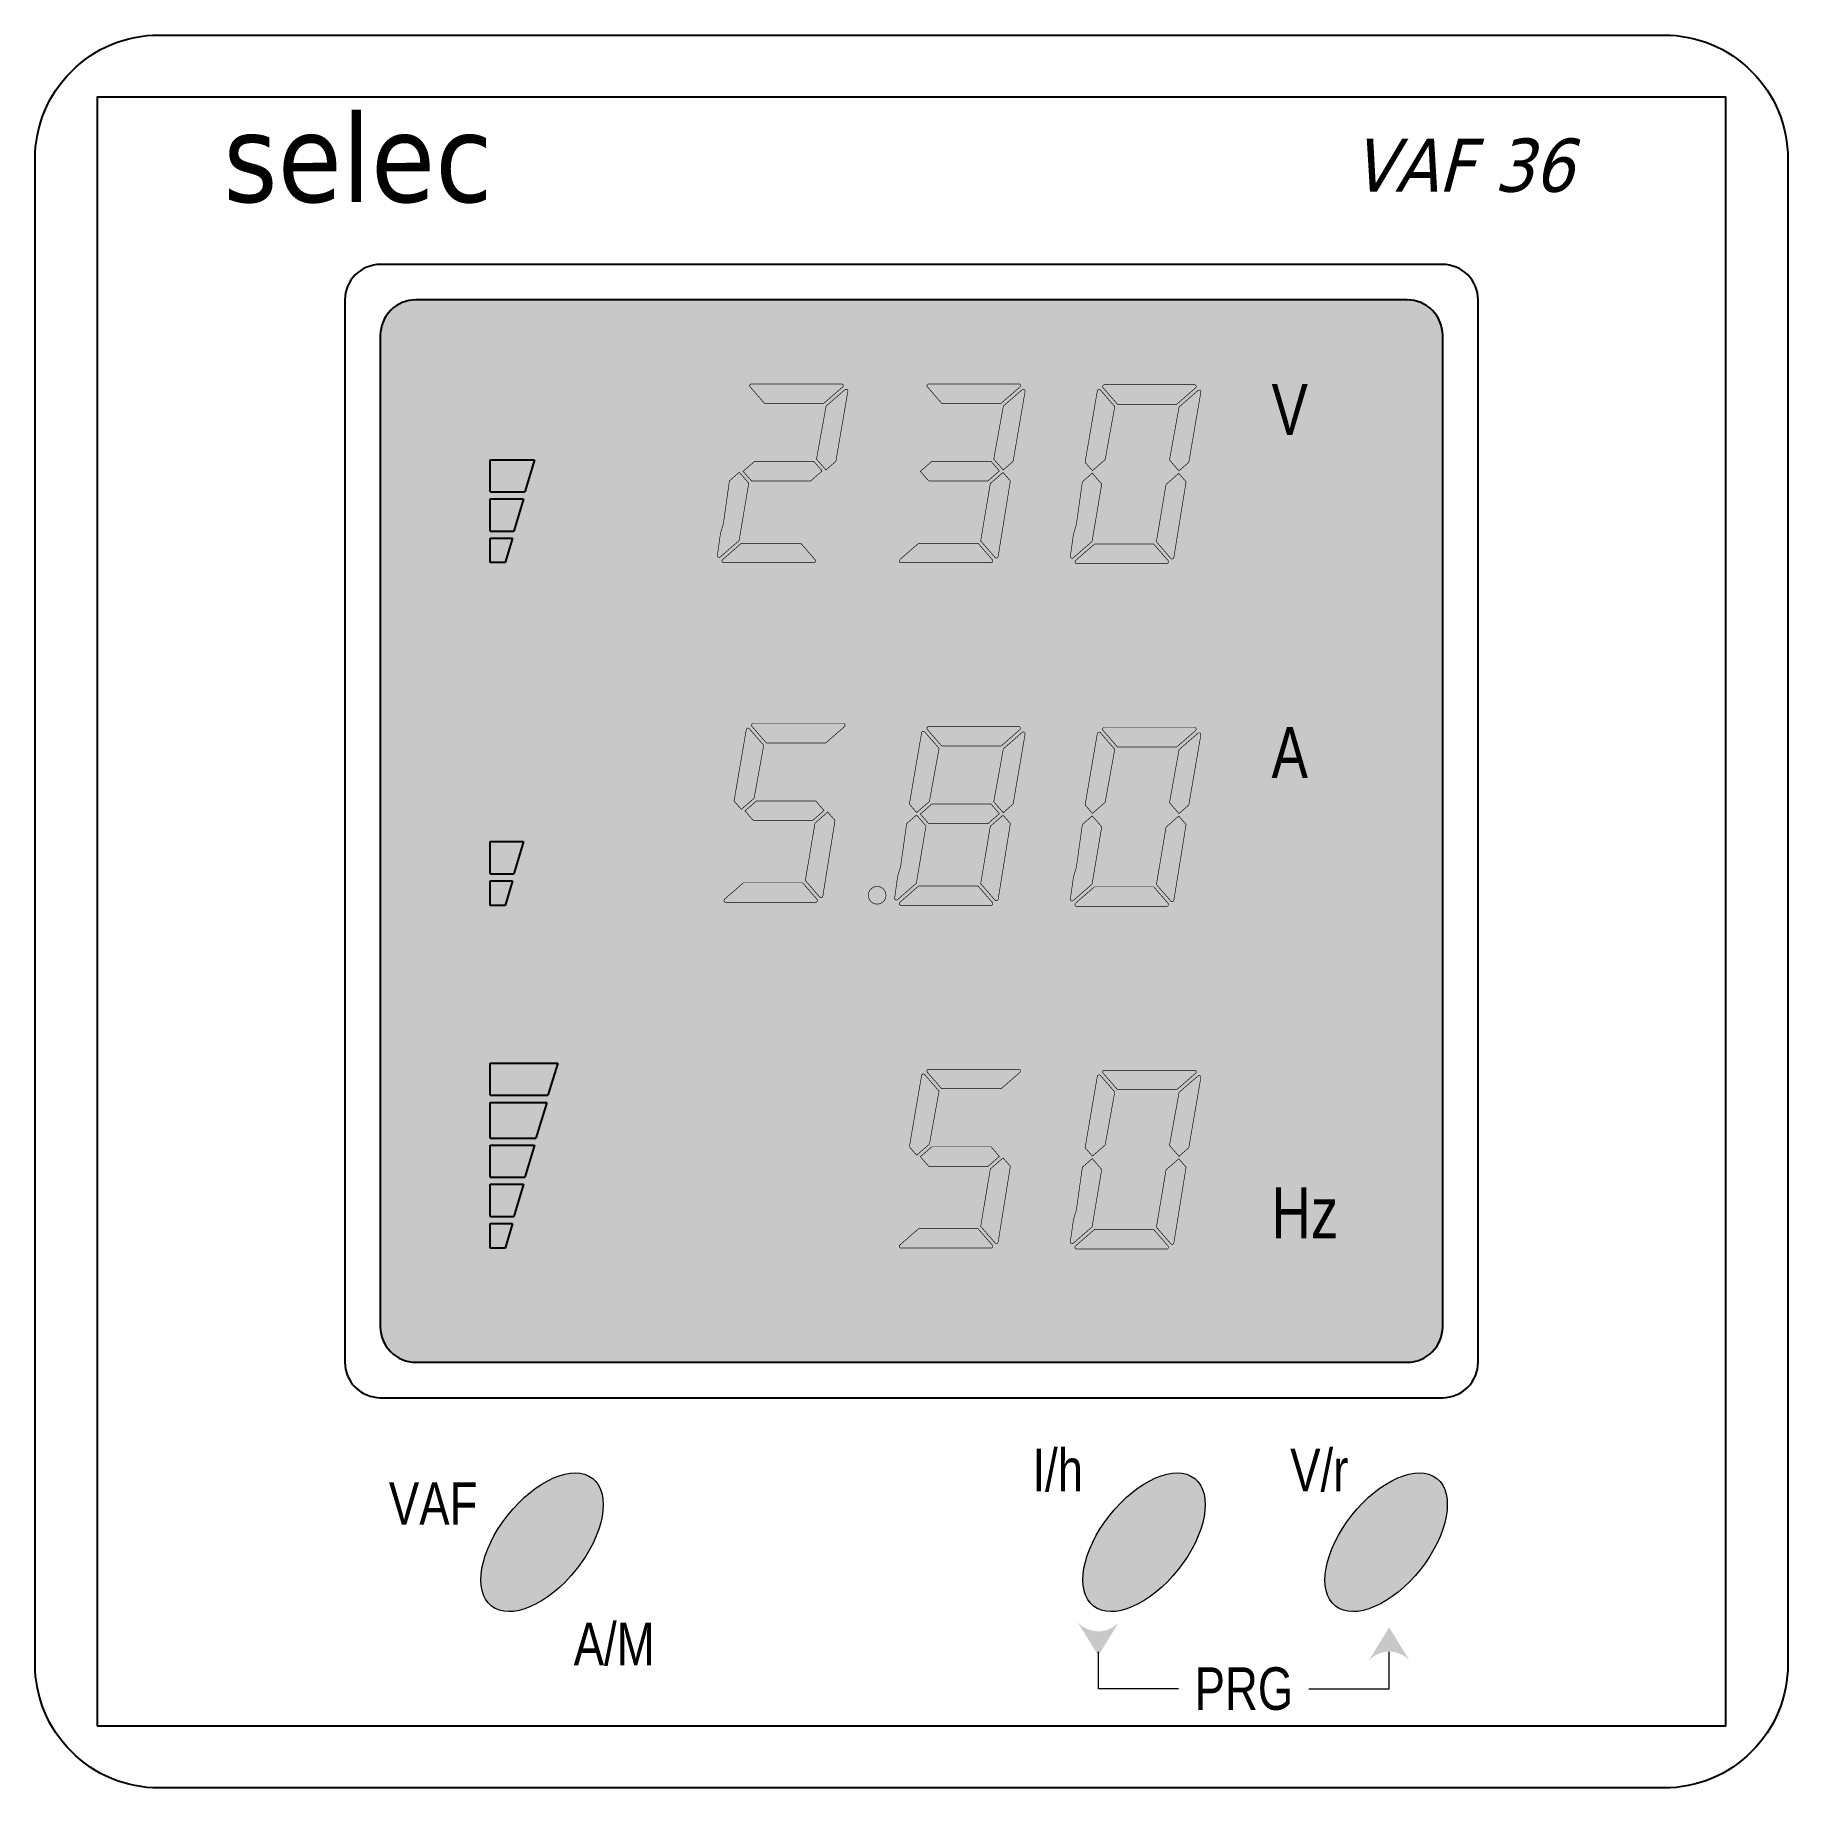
# Model space of a CAD drawing. Header units: millimetres. Extents: x 1082.7 to 1181.7, y 0 to 99.
import ezdxf

# ---------------------------------------------------------------- set-up
doc = ezdxf.new("R2010")
doc.units = ezdxf.units.MM
doc.layers.add('Text', color=7, linetype='Continuous', lineweight=5)
doc.styles.add('T25', font='txt', dxfattribs={"width": 0.8})

# ---------------------------------------------------------------- blocks, each defined once
blk = doc.blocks.new('ĐỒNG HỒ SELEC')
at = {"lineweight": 9}
h = blk.add_hatch(color=250, dxfattribs=at)
h.set_gradient(color1=(217, 227, 231), color2=(224, 232, 235), one_color=1, tint=0.9, name='INVCYLINDER')
edge = h.paths.add_edge_path()
edge.add_line((-28, -74.958), (28, -74.958))
edge.add_arc((28, -72.958), 2, 270, 360)
edge.add_line((30, -72.958), (30, -16.958))
edge.add_arc((28, -16.958), 2, 0, 90)
edge.add_line((28, -14.958), (-28, -14.958))
edge.add_arc((-28, -16.958), 2, 90, 180)
edge.add_line((-30, -16.958), (-30, -72.958))
edge.add_arc((-28, -72.958), 2, 180, 270)
h = blk.add_hatch(color=2, dxfattribs=at)
edge = h.paths.add_edge_path()
edge.add_ellipse((-20.866, -85.125), major_axis=(2.86, 3.604), ratio=0.53719, start_angle=0, end_angle=360)
h = blk.add_hatch(color=2, dxfattribs=at)
edge = h.paths.add_edge_path()
edge.add_ellipse((13.134, -85.125), major_axis=(2.86, 3.604), ratio=0.53719, start_angle=0, end_angle=360)
h = blk.add_hatch(color=2, dxfattribs=at)
edge = h.paths.add_edge_path()
edge.add_ellipse((26.808, -85.125), major_axis=(2.86, 3.604), ratio=0.53719, start_angle=0, end_angle=360)
h = blk.add_hatch(color=2)
edge = h.paths.add_edge_path()
edge.add_arc((10.55, -88.567), 1.587, 223.66116, 316.33884)
edge.add_line((11.698, -89.663), (10.55, -91.531))
edge.add_line((10.55, -91.531), (9.401, -89.663))
h = blk.add_hatch(color=2)
edge = h.paths.add_edge_path()
edge.add_arc((26.977, -92.892), 1.587, 403.66116, 496.33884)
edge.add_line((25.829, -91.796), (26.977, -89.928))
edge.add_line((26.977, -89.928), (28.126, -91.796))
at = {"color": 250}
for p, q in [((-23.804, -25.797), (-23.804, -23.985)), ((-23.804, -23.985), (-21.286, -23.985)), ((-23.804, -25.797), (-23.804, -23.985)), ((-23.804, -23.985), (-21.286, -23.985)), ((-23.804, -25.797), (-23.804, -23.985)), ((-23.804, -23.985), (-21.286, -23.985)), ((-23.804, -25.797), (-23.804, -23.985)), ((-23.804, -23.985), (-21.286, -23.985)), ((-21.286, -23.985), (-21.844, -25.797)), ((-21.286, -23.985), (-21.844, -25.797)), ((-21.286, -23.985), (-21.844, -25.797)), ((-21.286, -23.985), (-21.844, -25.797)), ((-23.804, -25.797), (-21.844, -25.797)), ((-23.804, -25.797), (-21.844, -25.797)), ((-23.804, -25.797), (-21.844, -25.797)), ((-23.804, -25.797), (-21.844, -25.797)), ((-23.804, -28.01), (-23.804, -26.197)), ((-23.804, -26.197), (-21.907, -26.197)), ((-23.804, -28.01), (-23.804, -26.197)), ((-23.804, -26.197), (-21.907, -26.197)), ((-23.804, -28.01), (-23.804, -26.197)), ((-23.804, -26.197), (-21.907, -26.197)), ((-23.804, -28.01), (-23.804, -26.197)), ((-23.804, -26.197), (-21.907, -26.197)), ((-21.907, -26.197), (-22.465, -28.01)), ((-21.907, -26.197), (-22.465, -28.01)), ((-21.907, -26.197), (-22.465, -28.01)), ((-21.907, -26.197), (-22.465, -28.01)), ((-23.804, -28.01), (-22.465, -28.01)), ((-23.804, -28.01), (-22.465, -28.01)), ((-23.804, -28.01), (-22.465, -28.01)), ((-23.804, -28.01), (-22.465, -28.01)), ((-23.804, -29.797), (-23.804, -28.41)), ((-23.804, -28.41), (-22.528, -28.41)), ((-23.804, -29.797), (-23.804, -28.41)), ((-23.804, -28.41), (-22.528, -28.41)), ((-23.804, -29.797), (-23.804, -28.41)), ((-23.804, -28.41), (-22.528, -28.41)), ((-23.804, -29.797), (-23.804, -28.41)), ((-23.804, -28.41), (-22.528, -28.41)), ((-22.528, -28.41), (-22.955, -29.797)), ((-22.528, -28.41), (-22.955, -29.797)), ((-22.528, -28.41), (-22.955, -29.797)), ((-22.528, -28.41), (-22.955, -29.797)), ((-22.955, -29.797), (-23.804, -29.797)), ((-22.955, -29.797), (-23.804, -29.797)), ((-22.955, -29.797), (-23.804, -29.797)), ((-22.955, -29.797), (-23.804, -29.797)), ((-23.804, -47.366), (-23.804, -45.553)), ((-23.804, -45.553), (-21.907, -45.553)), ((-23.804, -47.366), (-23.804, -45.553)), ((-23.804, -45.553), (-21.907, -45.553)), ((-23.804, -47.366), (-23.804, -45.553)), ((-23.804, -45.553), (-21.907, -45.553)), ((-23.804, -47.366), (-23.804, -45.553)), ((-23.804, -45.553), (-21.907, -45.553)), ((-21.907, -45.553), (-22.465, -47.366)), ((-21.907, -45.553), (-22.465, -47.366)), ((-21.907, -45.553), (-22.465, -47.366)), ((-21.907, -45.553), (-22.465, -47.366)), ((-23.804, -47.366), (-22.465, -47.366)), ((-23.804, -47.366), (-22.465, -47.366)), ((-23.804, -47.366), (-22.465, -47.366)), ((-23.804, -47.366), (-22.465, -47.366)), ((-23.804, -49.153), (-23.804, -47.766)), ((-23.804, -47.766), (-22.528, -47.766)), ((-23.804, -49.153), (-23.804, -47.766)), ((-23.804, -47.766), (-22.528, -47.766)), ((-23.804, -49.153), (-23.804, -47.766)), ((-23.804, -47.766), (-22.528, -47.766)), ((-23.804, -49.153), (-23.804, -47.766)), ((-23.804, -47.766), (-22.528, -47.766)), ((-22.528, -47.766), (-22.955, -49.153)), ((-22.528, -47.766), (-22.955, -49.153)), ((-22.528, -47.766), (-22.955, -49.153)), ((-22.528, -47.766), (-22.955, -49.153)), ((-22.955, -49.153), (-23.804, -49.153)), ((-22.955, -49.153), (-23.804, -49.153)), ((-22.955, -49.153), (-23.804, -49.153)), ((-22.955, -49.153), (-23.804, -49.153)), ((-23.804, -59.878), (-23.804, -58.065)), ((-23.804, -58.065), (-19.981, -58.065)), ((-23.804, -59.878), (-23.804, -58.065)), ((-23.804, -58.065), (-19.981, -58.065)), ((-23.804, -59.878), (-23.804, -58.065)), ((-23.804, -58.065), (-19.981, -58.065)), ((-23.804, -59.878), (-23.804, -58.065)), ((-23.804, -58.065), (-19.981, -58.065)), ((-19.981, -58.065), (-20.539, -59.878)), ((-19.981, -58.065), (-20.539, -59.878)), ((-19.981, -58.065), (-20.539, -59.878)), ((-19.981, -58.065), (-20.539, -59.878)), ((-23.804, -59.878), (-20.539, -59.878)), ((-23.804, -59.878), (-20.539, -59.878)), ((-23.804, -59.878), (-20.539, -59.878)), ((-23.804, -59.878), (-20.539, -59.878)), ((-23.804, -62.296), (-23.804, -60.278)), ((-23.804, -60.278), (-20.602, -60.278)), ((-23.804, -62.296), (-23.804, -60.278)), ((-23.804, -60.278), (-20.602, -60.278)), ((-23.804, -62.296), (-23.804, -60.278)), ((-23.804, -60.278), (-20.602, -60.278)), ((-23.804, -62.296), (-23.804, -60.278)), ((-23.804, -60.278), (-20.602, -60.278)), ((-20.602, -60.278), (-21.223, -62.296)), ((-20.602, -60.278), (-21.223, -62.296)), ((-20.602, -60.278), (-21.223, -62.296)), ((-20.602, -60.278), (-21.223, -62.296)), ((-23.804, -62.296), (-21.223, -62.296)), ((-23.804, -62.296), (-21.223, -62.296)), ((-23.804, -62.296), (-21.223, -62.296)), ((-23.804, -62.296), (-21.223, -62.296)), ((-23.804, -64.509), (-23.804, -62.696)), ((-23.804, -62.696), (-21.286, -62.696)), ((-23.804, -64.509), (-23.804, -62.696)), ((-23.804, -62.696), (-21.286, -62.696)), ((-23.804, -64.509), (-23.804, -62.696)), ((-23.804, -62.696), (-21.286, -62.696)), ((-23.804, -64.509), (-23.804, -62.696)), ((-23.804, -62.696), (-21.286, -62.696)), ((-21.286, -62.696), (-21.844, -64.509)), ((-21.286, -62.696), (-21.844, -64.509)), ((-21.286, -62.696), (-21.844, -64.509)), ((-21.286, -62.696), (-21.844, -64.509)), ((-23.804, -64.509), (-21.844, -64.509)), ((-23.804, -64.509), (-21.844, -64.509)), ((-23.804, -64.509), (-21.844, -64.509)), ((-23.804, -64.509), (-21.844, -64.509)), ((-23.804, -66.722), (-23.804, -64.909)), ((-23.804, -64.909), (-21.907, -64.909)), ((-23.804, -66.722), (-23.804, -64.909)), ((-23.804, -64.909), (-21.907, -64.909)), ((-23.804, -66.722), (-23.804, -64.909)), ((-23.804, -64.909), (-21.907, -64.909)), ((-23.804, -66.722), (-23.804, -64.909)), ((-23.804, -64.909), (-21.907, -64.909)), ((-21.907, -64.909), (-22.465, -66.722)), ((-21.907, -64.909), (-22.465, -66.722)), ((-21.907, -64.909), (-22.465, -66.722)), ((-21.907, -64.909), (-22.465, -66.722)), ((-23.804, -66.722), (-22.465, -66.722)), ((-23.804, -66.722), (-22.465, -66.722)), ((-23.804, -66.722), (-22.465, -66.722)), ((-23.804, -66.722), (-22.465, -66.722)), ((-23.804, -68.509), (-23.804, -67.122)), ((-23.804, -67.122), (-22.528, -67.122)), ((-23.804, -68.509), (-23.804, -67.122)), ((-23.804, -67.122), (-22.528, -67.122)), ((-23.804, -68.509), (-23.804, -67.122)), ((-23.804, -67.122), (-22.528, -67.122)), ((-23.804, -68.509), (-23.804, -67.122)), ((-23.804, -67.122), (-22.528, -67.122)), ((-22.528, -67.122), (-22.955, -68.509)), ((-22.528, -67.122), (-22.955, -68.509)), ((-22.528, -67.122), (-22.955, -68.509)), ((-22.528, -67.122), (-22.955, -68.509)), ((-22.955, -68.509), (-23.804, -68.509)), ((-22.955, -68.509), (-23.804, -68.509)), ((-22.955, -68.509), (-23.804, -68.509)), ((-22.955, -68.509), (-23.804, -68.509))]:
    blk.add_line(p, q, dxfattribs=at)
at = {"color": 2, "lineweight": 9}
for p, q in [((10.553, -93.394), (10.553, -91.307)), ((26.974, -93.394), (26.974, -91.307)), ((15.089, -93.394), (10.553, -93.394)), ((22.438, -93.394), (26.974, -93.394))]:
    blk.add_line(p, q, dxfattribs=at)
for points in [[(-42.5, 0), (42.5, 0, -0.414214), (49.5, -7), (49.5, -92, -0.414214), (42.5, -99), (-42.5, -99, -0.414214), (-49.5, -92), (-49.5, -7, -0.414214)], [(-28, -74.958), (28, -74.958, 0.414214), (30, -72.958), (30, -16.958, 0.414214), (28, -14.958), (-28, -14.958, 0.414214), (-30, -16.958), (-30, -72.958, 0.414214)]]:
    blk.add_lwpolyline(points, format="xyb", close=True)
at = {"color": 56}
blk.add_lwpolyline([(-46, -95.5), (46, -95.5), (46, -3.5), (-46, -3.5)], close=True, dxfattribs=at)
at = {"color": 252, "true_color": 0x9e9e8a}
blk.add_lwpolyline([(-30, -76.958), (30, -76.958, 0.414214), (32, -74.958), (32, -14.958, 0.414214), (30, -12.958), (-30, -12.958, 0.414214), (-32, -14.958), (-32, -74.958, 0.414214)], format="xyb", close=True, dxfattribs=at)
at = {"color": 250, "linetype": 'ByBlock', "lineweight": -2, "const_width": 0.0353}
for points in [[(-9.116, -19.866), (-9.123, -19.857), (-9.129, -19.847), (-9.134, -19.836), (-9.137, -19.825), (-9.139, -19.813), (-9.14, -19.801), (-9.137, -19.774), (-9.126, -19.75), (-9.111, -19.73), (-9.091, -19.715), (-9.067, -19.704), (-9.04, -19.701), (-3.955, -19.701), (-3.928, -19.704), (-3.904, -19.715), (-3.884, -19.73), (-3.869, -19.75), (-3.859, -19.774), (-3.855, -19.801), (-3.856, -19.816), (-3.859, -19.829), (-3.864, -19.843), (-3.87, -19.855), (-3.879, -19.866), (-3.889, -19.876), (-4.953, -20.801), (-8.303, -20.801)], [(-9.116, -19.866), (-9.123, -19.857), (-9.129, -19.847), (-9.134, -19.836), (-9.137, -19.825), (-9.139, -19.813), (-9.14, -19.801), (-9.137, -19.774), (-9.126, -19.75), (-9.111, -19.73), (-9.091, -19.715), (-9.067, -19.704), (-9.04, -19.701), (-3.955, -19.701), (-3.928, -19.704), (-3.904, -19.715), (-3.884, -19.73), (-3.869, -19.75), (-3.859, -19.774), (-3.855, -19.801), (-3.856, -19.816), (-3.859, -19.829), (-3.864, -19.843), (-3.87, -19.855), (-3.879, -19.866), (-3.889, -19.876), (-4.953, -20.801), (-8.303, -20.801)], [(-9.116, -19.866), (-9.123, -19.857), (-9.129, -19.847), (-9.134, -19.836), (-9.137, -19.825), (-9.139, -19.813), (-9.14, -19.801), (-9.137, -19.774), (-9.126, -19.75), (-9.111, -19.73), (-9.091, -19.715), (-9.067, -19.704), (-9.04, -19.701), (-3.955, -19.701), (-3.928, -19.704), (-3.904, -19.715), (-3.884, -19.73), (-3.869, -19.75), (-3.859, -19.774), (-3.855, -19.801), (-3.856, -19.816), (-3.859, -19.829), (-3.864, -19.843), (-3.87, -19.855), (-3.879, -19.866), (-3.889, -19.876), (-4.953, -20.801), (-8.303, -20.801)], [(-9.116, -19.866), (-9.123, -19.857), (-9.129, -19.847), (-9.134, -19.836), (-9.137, -19.825), (-9.139, -19.813), (-9.14, -19.801), (-9.137, -19.774), (-9.126, -19.75), (-9.111, -19.73), (-9.091, -19.715), (-9.067, -19.704), (-9.04, -19.701), (-3.955, -19.701), (-3.928, -19.704), (-3.904, -19.715), (-3.884, -19.73), (-3.869, -19.75), (-3.859, -19.774), (-3.855, -19.801), (-3.856, -19.816), (-3.859, -19.829), (-3.864, -19.843), (-3.87, -19.855), (-3.879, -19.866), (-3.889, -19.876), (-4.953, -20.801), (-8.303, -20.801)], [(0.895, -19.866), (0.888, -19.857), (0.882, -19.847), (0.877, -19.836), (0.873, -19.825), (0.871, -19.813), (0.871, -19.801), (0.874, -19.774), (0.884, -19.75), (0.9, -19.73), (0.92, -19.715), (0.944, -19.704), (0.971, -19.701), (6.056, -19.701), (6.082, -19.704), (6.106, -19.715), (6.127, -19.73), (6.142, -19.75), (6.152, -19.774), (6.156, -19.801), (6.155, -19.816), (6.152, -19.829), (6.147, -19.843), (6.14, -19.855), (6.132, -19.866), (6.121, -19.876), (5.058, -20.801), (1.707, -20.801)], [(0.895, -19.866), (0.888, -19.857), (0.882, -19.847), (0.877, -19.836), (0.873, -19.825), (0.871, -19.813), (0.871, -19.801), (0.874, -19.774), (0.884, -19.75), (0.9, -19.73), (0.92, -19.715), (0.944, -19.704), (0.971, -19.701), (6.056, -19.701), (6.082, -19.704), (6.106, -19.715), (6.127, -19.73), (6.142, -19.75), (6.152, -19.774), (6.156, -19.801), (6.155, -19.816), (6.152, -19.829), (6.147, -19.843), (6.14, -19.855), (6.132, -19.866), (6.121, -19.876), (5.058, -20.801), (1.707, -20.801)], [(0.895, -19.866), (0.888, -19.857), (0.882, -19.847), (0.877, -19.836), (0.873, -19.825), (0.871, -19.813), (0.871, -19.801), (0.874, -19.774), (0.884, -19.75), (0.9, -19.73), (0.92, -19.715), (0.944, -19.704), (0.971, -19.701), (6.056, -19.701), (6.082, -19.704), (6.106, -19.715), (6.127, -19.73), (6.142, -19.75), (6.152, -19.774), (6.156, -19.801), (6.155, -19.816), (6.152, -19.829), (6.147, -19.843), (6.14, -19.855), (6.132, -19.866), (6.121, -19.876), (5.058, -20.801), (1.707, -20.801)], [(0.895, -19.866), (0.888, -19.857), (0.882, -19.847), (0.877, -19.836), (0.873, -19.825), (0.871, -19.813), (0.871, -19.801), (0.874, -19.774), (0.884, -19.75), (0.9, -19.73), (0.92, -19.715), (0.944, -19.704), (0.971, -19.701), (6.056, -19.701), (6.082, -19.704), (6.106, -19.715), (6.127, -19.73), (6.142, -19.75), (6.152, -19.774), (6.156, -19.801), (6.155, -19.816), (6.152, -19.829), (6.147, -19.843), (6.14, -19.855), (6.132, -19.866), (6.121, -19.876), (5.058, -20.801), (1.707, -20.801)], [(10.82, -19.916), (10.812, -19.907), (10.806, -19.897), (10.801, -19.886), (10.798, -19.875), (10.796, -19.863), (10.795, -19.851), (10.799, -19.824), (10.809, -19.8), (10.824, -19.78), (10.845, -19.765), (10.868, -19.754), (10.895, -19.751), (15.98, -19.751), (16.007, -19.754), (16.031, -19.765), (16.051, -19.78), (16.067, -19.8), (16.077, -19.824), (16.08, -19.851), (16.079, -19.866), (16.076, -19.879), (16.071, -19.893), (16.065, -19.905), (16.056, -19.916), (16.046, -19.926), (14.982, -20.851), (11.632, -20.851)], [(10.82, -19.916), (10.812, -19.907), (10.806, -19.897), (10.801, -19.886), (10.798, -19.875), (10.796, -19.863), (10.795, -19.851), (10.799, -19.824), (10.809, -19.8), (10.824, -19.78), (10.845, -19.765), (10.868, -19.754), (10.895, -19.751), (15.98, -19.751), (16.007, -19.754), (16.031, -19.765), (16.051, -19.78), (16.067, -19.8), (16.077, -19.824), (16.08, -19.851), (16.079, -19.866), (16.076, -19.879), (16.071, -19.893), (16.065, -19.905), (16.056, -19.916), (16.046, -19.926), (14.982, -20.851), (11.632, -20.851)], [(10.82, -19.916), (10.812, -19.907), (10.806, -19.897), (10.801, -19.886), (10.798, -19.875), (10.796, -19.863), (10.795, -19.851), (10.799, -19.824), (10.809, -19.8), (10.824, -19.78), (10.845, -19.765), (10.868, -19.754), (10.895, -19.751), (15.98, -19.751), (16.007, -19.754), (16.031, -19.765), (16.051, -19.78), (16.067, -19.8), (16.077, -19.824), (16.08, -19.851), (16.079, -19.866), (16.076, -19.879), (16.071, -19.893), (16.065, -19.905), (16.056, -19.916), (16.046, -19.926), (14.982, -20.851), (11.632, -20.851)], [(10.82, -19.916), (10.812, -19.907), (10.806, -19.897), (10.801, -19.886), (10.798, -19.875), (10.796, -19.863), (10.795, -19.851), (10.799, -19.824), (10.809, -19.8), (10.824, -19.78), (10.845, -19.765), (10.868, -19.754), (10.895, -19.751), (15.98, -19.751), (16.007, -19.754), (16.031, -19.765), (16.051, -19.78), (16.067, -19.8), (16.077, -19.824), (16.08, -19.851), (16.079, -19.866), (16.076, -19.879), (16.071, -19.893), (16.065, -19.905), (16.056, -19.916), (16.046, -19.926), (14.982, -20.851), (11.632, -20.851)], [(-5.365, -23.948), (-4.822, -20.952), (-3.758, -20.027), (-3.748, -20.02), (-3.738, -20.014), (-3.728, -20.009), (-3.716, -20.005), (-3.705, -20.003), (-3.693, -20.003), (-3.666, -20.006), (-3.642, -20.016), (-3.622, -20.032), (-3.606, -20.052), (-3.596, -20.076), (-3.593, -20.103), (-3.593, -20.105), (-3.593, -20.107), (-3.593, -20.11), (-3.593, -20.112), (-3.593, -20.114), (-3.593, -20.117), (-4.273, -24.079), (-4.83, -24.563)], [(-5.365, -23.948), (-4.822, -20.952), (-3.758, -20.027), (-3.748, -20.02), (-3.738, -20.014), (-3.728, -20.009), (-3.716, -20.005), (-3.705, -20.003), (-3.693, -20.003), (-3.666, -20.006), (-3.642, -20.016), (-3.622, -20.032), (-3.606, -20.052), (-3.596, -20.076), (-3.593, -20.103), (-3.593, -20.105), (-3.593, -20.107), (-3.593, -20.11), (-3.593, -20.112), (-3.593, -20.114), (-3.593, -20.117), (-4.273, -24.079), (-4.83, -24.563)], [(-5.365, -23.948), (-4.822, -20.952), (-3.758, -20.027), (-3.748, -20.02), (-3.738, -20.014), (-3.728, -20.009), (-3.716, -20.005), (-3.705, -20.003), (-3.693, -20.003), (-3.666, -20.006), (-3.642, -20.016), (-3.622, -20.032), (-3.606, -20.052), (-3.596, -20.076), (-3.593, -20.103), (-3.593, -20.105), (-3.593, -20.107), (-3.593, -20.11), (-3.593, -20.112), (-3.593, -20.114), (-3.593, -20.117), (-4.273, -24.079), (-4.83, -24.563)], [(-5.365, -23.948), (-4.822, -20.952), (-3.758, -20.027), (-3.748, -20.02), (-3.738, -20.014), (-3.728, -20.009), (-3.716, -20.005), (-3.705, -20.003), (-3.693, -20.003), (-3.666, -20.006), (-3.642, -20.016), (-3.622, -20.032), (-3.606, -20.052), (-3.596, -20.076), (-3.593, -20.103), (-3.593, -20.105), (-3.593, -20.107), (-3.593, -20.11), (-3.593, -20.112), (-3.593, -20.114), (-3.593, -20.117), (-4.273, -24.079), (-4.83, -24.563)], [(4.646, -23.948), (5.189, -20.952), (6.253, -20.027), (6.262, -20.02), (6.273, -20.014), (6.283, -20.009), (6.294, -20.005), (6.306, -20.003), (6.318, -20.003), (6.345, -20.006), (6.369, -20.016), (6.389, -20.032), (6.405, -20.052), (6.415, -20.076), (6.418, -20.103), (6.418, -20.105), (6.418, -20.107), (6.418, -20.11), (6.418, -20.112), (6.418, -20.114), (6.417, -20.117), (5.738, -24.079), (5.181, -24.563)], [(4.646, -23.948), (5.189, -20.952), (6.253, -20.027), (6.262, -20.02), (6.273, -20.014), (6.283, -20.009), (6.294, -20.005), (6.306, -20.003), (6.318, -20.003), (6.345, -20.006), (6.369, -20.016), (6.389, -20.032), (6.405, -20.052), (6.415, -20.076), (6.418, -20.103), (6.418, -20.105), (6.418, -20.107), (6.418, -20.11), (6.418, -20.112), (6.418, -20.114), (6.417, -20.117), (5.738, -24.079), (5.181, -24.563)], [(4.646, -23.948), (5.189, -20.952), (6.253, -20.027), (6.262, -20.02), (6.273, -20.014), (6.283, -20.009), (6.294, -20.005), (6.306, -20.003), (6.318, -20.003), (6.345, -20.006), (6.369, -20.016), (6.389, -20.032), (6.405, -20.052), (6.415, -20.076), (6.418, -20.103), (6.418, -20.105), (6.418, -20.107), (6.418, -20.11), (6.418, -20.112), (6.418, -20.114), (6.417, -20.117), (5.738, -24.079), (5.181, -24.563)], [(4.646, -23.948), (5.189, -20.952), (6.253, -20.027), (6.262, -20.02), (6.273, -20.014), (6.283, -20.009), (6.294, -20.005), (6.306, -20.003), (6.318, -20.003), (6.345, -20.006), (6.369, -20.016), (6.389, -20.032), (6.405, -20.052), (6.415, -20.076), (6.418, -20.103), (6.418, -20.105), (6.418, -20.107), (6.418, -20.11), (6.418, -20.112), (6.418, -20.114), (6.417, -20.117), (5.738, -24.079), (5.181, -24.563)], [(10.218, -24.603), (9.805, -24.129), (10.494, -20.099), (10.5, -20.076), (10.512, -20.055), (10.527, -20.038), (10.547, -20.025), (10.569, -20.016), (10.593, -20.013), (10.608, -20.014), (10.622, -20.017), (10.635, -20.022), (10.647, -20.029), (10.658, -20.037), (10.669, -20.048), (11.481, -20.982), (10.937, -23.978)], [(10.218, -24.603), (9.805, -24.129), (10.494, -20.099), (10.5, -20.076), (10.512, -20.055), (10.527, -20.038), (10.547, -20.025), (10.569, -20.016), (10.593, -20.013), (10.608, -20.014), (10.622, -20.017), (10.635, -20.022), (10.647, -20.029), (10.658, -20.037), (10.669, -20.048), (11.481, -20.982), (10.937, -23.978)], [(10.218, -24.603), (9.805, -24.129), (10.494, -20.099), (10.5, -20.076), (10.512, -20.055), (10.527, -20.038), (10.547, -20.025), (10.569, -20.016), (10.593, -20.013), (10.608, -20.014), (10.622, -20.017), (10.635, -20.022), (10.647, -20.029), (10.658, -20.037), (10.669, -20.048), (11.481, -20.982), (10.937, -23.978)], [(10.218, -24.603), (9.805, -24.129), (10.494, -20.099), (10.5, -20.076), (10.512, -20.055), (10.527, -20.038), (10.547, -20.025), (10.569, -20.016), (10.593, -20.013), (10.608, -20.014), (10.622, -20.017), (10.635, -20.022), (10.647, -20.029), (10.658, -20.037), (10.669, -20.048), (11.481, -20.982), (10.937, -23.978)], [(14.57, -23.998), (15.113, -21.002), (16.177, -20.077), (16.187, -20.07), (16.197, -20.064), (16.207, -20.059), (16.219, -20.055), (16.23, -20.053), (16.243, -20.053), (16.269, -20.056), (16.293, -20.066), (16.313, -20.082), (16.329, -20.102), (16.339, -20.126), (16.343, -20.153), (16.343, -20.155), (16.342, -20.157), (16.342, -20.16), (16.342, -20.162), (16.342, -20.164), (16.342, -20.167), (15.662, -24.129), (15.105, -24.613)], [(14.57, -23.998), (15.113, -21.002), (16.177, -20.077), (16.187, -20.07), (16.197, -20.064), (16.207, -20.059), (16.219, -20.055), (16.23, -20.053), (16.243, -20.053), (16.269, -20.056), (16.293, -20.066), (16.313, -20.082), (16.329, -20.102), (16.339, -20.126), (16.343, -20.153), (16.343, -20.155), (16.342, -20.157), (16.342, -20.16), (16.342, -20.162), (16.342, -20.164), (16.342, -20.167), (15.662, -24.129), (15.105, -24.613)], [(14.57, -23.998), (15.113, -21.002), (16.177, -20.077), (16.187, -20.07), (16.197, -20.064), (16.207, -20.059), (16.219, -20.055), (16.23, -20.053), (16.243, -20.053), (16.269, -20.056), (16.293, -20.066), (16.313, -20.082), (16.329, -20.102), (16.339, -20.126), (16.343, -20.153), (16.343, -20.155), (16.342, -20.157), (16.342, -20.16), (16.342, -20.162), (16.342, -20.164), (16.342, -20.167), (15.662, -24.129), (15.105, -24.613)], [(14.57, -23.998), (15.113, -21.002), (16.177, -20.077), (16.187, -20.07), (16.197, -20.064), (16.207, -20.059), (16.219, -20.055), (16.23, -20.053), (16.243, -20.053), (16.269, -20.056), (16.293, -20.066), (16.313, -20.082), (16.329, -20.102), (16.339, -20.126), (16.343, -20.153), (16.343, -20.155), (16.342, -20.157), (16.342, -20.16), (16.342, -20.162), (16.342, -20.164), (16.342, -20.167), (15.662, -24.129), (15.105, -24.613)], [(-10.799, -29.474), (-9.736, -28.55), (-9.192, -25.31), (-9.727, -24.694), (-10.284, -25.179), (-10.335, -25.538), (-10.461, -26.435), (-10.625, -27.601), (-10.788, -28.14), (-10.914, -29.038), (-10.965, -29.399), (-10.961, -29.426), (-10.951, -29.449), (-10.936, -29.47), (-10.915, -29.485), (-10.891, -29.495), (-10.865, -29.499), (-10.853, -29.498), (-10.841, -29.496), (-10.83, -29.493), (-10.819, -29.488), (-10.809, -29.482)], [(-10.799, -29.474), (-9.736, -28.55), (-9.192, -25.31), (-9.727, -24.694), (-10.284, -25.179), (-10.335, -25.538), (-10.461, -26.435), (-10.625, -27.601), (-10.788, -28.14), (-10.914, -29.038), (-10.965, -29.399), (-10.961, -29.426), (-10.951, -29.449), (-10.936, -29.47), (-10.915, -29.485), (-10.891, -29.495), (-10.865, -29.499), (-10.853, -29.498), (-10.841, -29.496), (-10.83, -29.493), (-10.819, -29.488), (-10.809, -29.482)], [(-10.799, -29.474), (-9.736, -28.55), (-9.192, -25.31), (-9.727, -24.694), (-10.284, -25.179), (-10.335, -25.538), (-10.461, -26.435), (-10.625, -27.601), (-10.788, -28.14), (-10.914, -29.038), (-10.965, -29.399), (-10.961, -29.426), (-10.951, -29.449), (-10.936, -29.47), (-10.915, -29.485), (-10.891, -29.495), (-10.865, -29.499), (-10.853, -29.498), (-10.841, -29.496), (-10.83, -29.493), (-10.819, -29.488), (-10.809, -29.482)], [(-10.799, -29.474), (-9.736, -28.55), (-9.192, -25.31), (-9.727, -24.694), (-10.284, -25.179), (-10.335, -25.538), (-10.461, -26.435), (-10.625, -27.601), (-10.788, -28.14), (-10.914, -29.038), (-10.965, -29.399), (-10.961, -29.426), (-10.951, -29.449), (-10.936, -29.47), (-10.915, -29.485), (-10.891, -29.495), (-10.865, -29.499), (-10.853, -29.498), (-10.841, -29.496), (-10.83, -29.493), (-10.819, -29.488), (-10.809, -29.482)], [(-9.041, -25.179), (-9.511, -24.639), (-8.867, -24.079), (-5.516, -24.079), (-5.047, -24.619), (-5.691, -25.179)], [(-9.041, -25.179), (-9.511, -24.639), (-8.867, -24.079), (-5.516, -24.079), (-5.047, -24.619), (-5.691, -25.179)], [(-9.041, -25.179), (-9.511, -24.639), (-8.867, -24.079), (-5.516, -24.079), (-5.047, -24.619), (-5.691, -25.179)], [(-9.041, -25.179), (-9.511, -24.639), (-8.867, -24.079), (-5.516, -24.079), (-5.047, -24.619), (-5.691, -25.179)], [(0.97, -25.179), (0.5, -24.639), (1.144, -24.079), (4.495, -24.079), (4.964, -24.619), (4.32, -25.179)], [(0.97, -25.179), (0.5, -24.639), (1.144, -24.079), (4.495, -24.079), (4.964, -24.619), (4.32, -25.179)], [(0.97, -25.179), (0.5, -24.639), (1.144, -24.079), (4.495, -24.079), (4.964, -24.619), (4.32, -25.179)], [(0.97, -25.179), (0.5, -24.639), (1.144, -24.079), (4.495, -24.079), (4.964, -24.619), (4.32, -25.179)], [(5.583, -25.179), (5.171, -24.704), (4.451, -25.33), (3.908, -28.57), (4.72, -29.504), (4.73, -29.515), (4.742, -29.523), (4.754, -29.53), (4.767, -29.535), (4.781, -29.538), (4.795, -29.538), (4.82, -29.536), (4.842, -29.527), (4.861, -29.514), (4.877, -29.497), (4.888, -29.476), (4.894, -29.452)], [(5.583, -25.179), (5.171, -24.704), (4.451, -25.33), (3.908, -28.57), (4.72, -29.504), (4.73, -29.515), (4.742, -29.523), (4.754, -29.53), (4.767, -29.535), (4.781, -29.538), (4.795, -29.538), (4.82, -29.536), (4.842, -29.527), (4.861, -29.514), (4.877, -29.497), (4.888, -29.476), (4.894, -29.452)], [(5.583, -25.179), (5.171, -24.704), (4.451, -25.33), (3.908, -28.57), (4.72, -29.504), (4.73, -29.515), (4.742, -29.523), (4.754, -29.53), (4.767, -29.535), (4.781, -29.538), (4.795, -29.538), (4.82, -29.536), (4.842, -29.527), (4.861, -29.514), (4.877, -29.497), (4.888, -29.476), (4.894, -29.452)], [(5.583, -25.179), (5.171, -24.704), (4.451, -25.33), (3.908, -28.57), (4.72, -29.504), (4.73, -29.515), (4.742, -29.523), (4.754, -29.53), (4.767, -29.535), (4.781, -29.538), (4.795, -29.538), (4.82, -29.536), (4.842, -29.527), (4.861, -29.514), (4.877, -29.497), (4.888, -29.476), (4.894, -29.452)], [(9.136, -29.524), (10.199, -28.6), (10.743, -25.36), (10.208, -24.744), (9.651, -25.229), (9.6, -25.588), (9.474, -26.485), (9.31, -27.651), (9.147, -28.19), (9.021, -29.088), (8.97, -29.449), (8.974, -29.476), (8.984, -29.499), (9, -29.52), (9.02, -29.535), (9.044, -29.545), (9.07, -29.549), (9.083, -29.548), (9.094, -29.546), (9.105, -29.543), (9.116, -29.538), (9.126, -29.532)], [(9.136, -29.524), (10.199, -28.6), (10.743, -25.36), (10.208, -24.744), (9.651, -25.229), (9.6, -25.588), (9.474, -26.485), (9.31, -27.651), (9.147, -28.19), (9.021, -29.088), (8.97, -29.449), (8.974, -29.476), (8.984, -29.499), (9, -29.52), (9.02, -29.535), (9.044, -29.545), (9.07, -29.549), (9.083, -29.548), (9.094, -29.546), (9.105, -29.543), (9.116, -29.538), (9.126, -29.532)], [(9.136, -29.524), (10.199, -28.6), (10.743, -25.36), (10.208, -24.744), (9.651, -25.229), (9.6, -25.588), (9.474, -26.485), (9.31, -27.651), (9.147, -28.19), (9.021, -29.088), (8.97, -29.449), (8.974, -29.476), (8.984, -29.499), (9, -29.52), (9.02, -29.535), (9.044, -29.545), (9.07, -29.549), (9.083, -29.548), (9.094, -29.546), (9.105, -29.543), (9.116, -29.538), (9.126, -29.532)], [(9.136, -29.524), (10.199, -28.6), (10.743, -25.36), (10.208, -24.744), (9.651, -25.229), (9.6, -25.588), (9.474, -26.485), (9.31, -27.651), (9.147, -28.19), (9.021, -29.088), (8.97, -29.449), (8.974, -29.476), (8.984, -29.499), (9, -29.52), (9.02, -29.535), (9.044, -29.545), (9.07, -29.549), (9.083, -29.548), (9.094, -29.546), (9.105, -29.543), (9.116, -29.538), (9.126, -29.532)], [(15.508, -25.229), (15.095, -24.754), (14.376, -25.38), (13.832, -28.62), (14.644, -29.554), (14.655, -29.565), (14.666, -29.573), (14.678, -29.58), (14.691, -29.585), (14.705, -29.588), (14.72, -29.588), (14.744, -29.586), (14.766, -29.577), (14.786, -29.564), (14.801, -29.547), (14.813, -29.526), (14.819, -29.502)], [(15.508, -25.229), (15.095, -24.754), (14.376, -25.38), (13.832, -28.62), (14.644, -29.554), (14.655, -29.565), (14.666, -29.573), (14.678, -29.58), (14.691, -29.585), (14.705, -29.588), (14.72, -29.588), (14.744, -29.586), (14.766, -29.577), (14.786, -29.564), (14.801, -29.547), (14.813, -29.526), (14.819, -29.502)], [(15.508, -25.229), (15.095, -24.754), (14.376, -25.38), (13.832, -28.62), (14.644, -29.554), (14.655, -29.565), (14.666, -29.573), (14.678, -29.58), (14.691, -29.585), (14.705, -29.588), (14.72, -29.588), (14.744, -29.586), (14.766, -29.577), (14.786, -29.564), (14.801, -29.547), (14.813, -29.526), (14.819, -29.502)], [(15.508, -25.229), (15.095, -24.754), (14.376, -25.38), (13.832, -28.62), (14.644, -29.554), (14.655, -29.565), (14.666, -29.573), (14.678, -29.58), (14.691, -29.585), (14.705, -29.588), (14.72, -29.588), (14.744, -29.586), (14.766, -29.577), (14.786, -29.564), (14.801, -29.547), (14.813, -29.526), (14.819, -29.502)], [(-10.602, -29.801), (-10.629, -29.797), (-10.653, -29.787), (-10.673, -29.772), (-10.689, -29.751), (-10.699, -29.727), (-10.702, -29.701), (-10.701, -29.686), (-10.699, -29.672), (-10.694, -29.659), (-10.687, -29.647), (-10.678, -29.636), (-10.668, -29.625), (-9.604, -28.701), (-6.254, -28.701), (-5.442, -29.635), (-5.434, -29.645), (-5.428, -29.655), (-5.423, -29.666), (-5.42, -29.677), (-5.418, -29.689), (-5.417, -29.701), (-5.421, -29.727), (-5.431, -29.751), (-5.447, -29.772), (-5.467, -29.787), (-5.491, -29.797), (-5.517, -29.801)], [(-10.602, -29.801), (-10.629, -29.797), (-10.653, -29.787), (-10.673, -29.772), (-10.689, -29.751), (-10.699, -29.727), (-10.702, -29.701), (-10.701, -29.686), (-10.699, -29.672), (-10.694, -29.659), (-10.687, -29.647), (-10.678, -29.636), (-10.668, -29.625), (-9.604, -28.701), (-6.254, -28.701), (-5.442, -29.635), (-5.434, -29.645), (-5.428, -29.655), (-5.423, -29.666), (-5.42, -29.677), (-5.418, -29.689), (-5.417, -29.701), (-5.421, -29.727), (-5.431, -29.751), (-5.447, -29.772), (-5.467, -29.787), (-5.491, -29.797), (-5.517, -29.801)], [(-10.602, -29.801), (-10.629, -29.797), (-10.653, -29.787), (-10.673, -29.772), (-10.689, -29.751), (-10.699, -29.727), (-10.702, -29.701), (-10.701, -29.686), (-10.699, -29.672), (-10.694, -29.659), (-10.687, -29.647), (-10.678, -29.636), (-10.668, -29.625), (-9.604, -28.701), (-6.254, -28.701), (-5.442, -29.635), (-5.434, -29.645), (-5.428, -29.655), (-5.423, -29.666), (-5.42, -29.677), (-5.418, -29.689), (-5.417, -29.701), (-5.421, -29.727), (-5.431, -29.751), (-5.447, -29.772), (-5.467, -29.787), (-5.491, -29.797), (-5.517, -29.801)], [(-10.602, -29.801), (-10.629, -29.797), (-10.653, -29.787), (-10.673, -29.772), (-10.689, -29.751), (-10.699, -29.727), (-10.702, -29.701), (-10.701, -29.686), (-10.699, -29.672), (-10.694, -29.659), (-10.687, -29.647), (-10.678, -29.636), (-10.668, -29.625), (-9.604, -28.701), (-6.254, -28.701), (-5.442, -29.635), (-5.434, -29.645), (-5.428, -29.655), (-5.423, -29.666), (-5.42, -29.677), (-5.418, -29.689), (-5.417, -29.701), (-5.421, -29.727), (-5.431, -29.751), (-5.447, -29.772), (-5.467, -29.787), (-5.491, -29.797), (-5.517, -29.801)], [(-0.592, -29.801), (-0.618, -29.797), (-0.642, -29.787), (-0.662, -29.772), (-0.678, -29.751), (-0.688, -29.727), (-0.692, -29.701), (-0.691, -29.686), (-0.688, -29.672), (-0.683, -29.659), (-0.676, -29.647), (-0.668, -29.636), (-0.657, -29.625), (0.406, -28.701), (3.757, -28.701), (4.569, -29.635), (4.577, -29.645), (4.583, -29.655), (4.587, -29.666), (4.591, -29.677), (4.593, -29.689), (4.594, -29.701), (4.59, -29.727), (4.58, -29.751), (4.564, -29.772), (4.544, -29.787), (4.52, -29.797), (4.493, -29.801)], [(-0.592, -29.801), (-0.618, -29.797), (-0.642, -29.787), (-0.662, -29.772), (-0.678, -29.751), (-0.688, -29.727), (-0.692, -29.701), (-0.691, -29.686), (-0.688, -29.672), (-0.683, -29.659), (-0.676, -29.647), (-0.668, -29.636), (-0.657, -29.625), (0.406, -28.701), (3.757, -28.701), (4.569, -29.635), (4.577, -29.645), (4.583, -29.655), (4.587, -29.666), (4.591, -29.677), (4.593, -29.689), (4.594, -29.701), (4.59, -29.727), (4.58, -29.751), (4.564, -29.772), (4.544, -29.787), (4.52, -29.797), (4.493, -29.801)], [(-0.592, -29.801), (-0.618, -29.797), (-0.642, -29.787), (-0.662, -29.772), (-0.678, -29.751), (-0.688, -29.727), (-0.692, -29.701), (-0.691, -29.686), (-0.688, -29.672), (-0.683, -29.659), (-0.676, -29.647), (-0.668, -29.636), (-0.657, -29.625), (0.406, -28.701), (3.757, -28.701), (4.569, -29.635), (4.577, -29.645), (4.583, -29.655), (4.587, -29.666), (4.591, -29.677), (4.593, -29.689), (4.594, -29.701), (4.59, -29.727), (4.58, -29.751), (4.564, -29.772), (4.544, -29.787), (4.52, -29.797), (4.493, -29.801)], [(-0.592, -29.801), (-0.618, -29.797), (-0.642, -29.787), (-0.662, -29.772), (-0.678, -29.751), (-0.688, -29.727), (-0.692, -29.701), (-0.691, -29.686), (-0.688, -29.672), (-0.683, -29.659), (-0.676, -29.647), (-0.668, -29.636), (-0.657, -29.625), (0.406, -28.701), (3.757, -28.701), (4.569, -29.635), (4.577, -29.645), (4.583, -29.655), (4.587, -29.666), (4.591, -29.677), (4.593, -29.689), (4.594, -29.701), (4.59, -29.727), (4.58, -29.751), (4.564, -29.772), (4.544, -29.787), (4.52, -29.797), (4.493, -29.801)], [(9.333, -29.851), (9.306, -29.847), (9.282, -29.837), (9.262, -29.822), (9.246, -29.801), (9.236, -29.777), (9.233, -29.751), (9.234, -29.736), (9.237, -29.722), (9.241, -29.709), (9.248, -29.697), (9.257, -29.686), (9.267, -29.675), (10.331, -28.751), (13.681, -28.751), (14.493, -29.685), (14.501, -29.695), (14.507, -29.705), (14.512, -29.716), (14.515, -29.727), (14.517, -29.739), (14.518, -29.751), (14.514, -29.777), (14.504, -29.801), (14.489, -29.822), (14.468, -29.837), (14.444, -29.847), (14.418, -29.851)], [(9.333, -29.851), (9.306, -29.847), (9.282, -29.837), (9.262, -29.822), (9.246, -29.801), (9.236, -29.777), (9.233, -29.751), (9.234, -29.736), (9.237, -29.722), (9.241, -29.709), (9.248, -29.697), (9.257, -29.686), (9.267, -29.675), (10.331, -28.751), (13.681, -28.751), (14.493, -29.685), (14.501, -29.695), (14.507, -29.705), (14.512, -29.716), (14.515, -29.727), (14.517, -29.739), (14.518, -29.751), (14.514, -29.777), (14.504, -29.801), (14.489, -29.822), (14.468, -29.837), (14.444, -29.847), (14.418, -29.851)], [(9.333, -29.851), (9.306, -29.847), (9.282, -29.837), (9.262, -29.822), (9.246, -29.801), (9.236, -29.777), (9.233, -29.751), (9.234, -29.736), (9.237, -29.722), (9.241, -29.709), (9.248, -29.697), (9.257, -29.686), (9.267, -29.675), (10.331, -28.751), (13.681, -28.751), (14.493, -29.685), (14.501, -29.695), (14.507, -29.705), (14.512, -29.716), (14.515, -29.727), (14.517, -29.739), (14.518, -29.751), (14.514, -29.777), (14.504, -29.801), (14.489, -29.822), (14.468, -29.837), (14.444, -29.847), (14.418, -29.851)], [(9.333, -29.851), (9.306, -29.847), (9.282, -29.837), (9.262, -29.822), (9.246, -29.801), (9.236, -29.777), (9.233, -29.751), (9.234, -29.736), (9.237, -29.722), (9.241, -29.709), (9.248, -29.697), (9.257, -29.686), (9.267, -29.675), (10.331, -28.751), (13.681, -28.751), (14.493, -29.685), (14.501, -29.695), (14.507, -29.705), (14.512, -29.716), (14.515, -29.727), (14.517, -29.739), (14.518, -29.751), (14.514, -29.777), (14.504, -29.801), (14.489, -29.822), (14.468, -29.837), (14.444, -29.847), (14.418, -29.851)], [(-9.609, -43.733), (-10.022, -43.259), (-9.333, -39.229), (-9.327, -39.206), (-9.315, -39.185), (-9.3, -39.168), (-9.28, -39.155), (-9.258, -39.146), (-9.234, -39.143), (-9.219, -39.144), (-9.205, -39.147), (-9.192, -39.152), (-9.18, -39.159), (-9.169, -39.167), (-9.159, -39.178), (-8.346, -40.112), (-8.89, -43.108)], [(-9.609, -43.733), (-10.022, -43.259), (-9.333, -39.229), (-9.327, -39.206), (-9.315, -39.185), (-9.3, -39.168), (-9.28, -39.155), (-9.258, -39.146), (-9.234, -39.143), (-9.219, -39.144), (-9.205, -39.147), (-9.192, -39.152), (-9.18, -39.159), (-9.169, -39.167), (-9.159, -39.178), (-8.346, -40.112), (-8.89, -43.108)], [(-9.609, -43.733), (-10.022, -43.259), (-9.333, -39.229), (-9.327, -39.206), (-9.315, -39.185), (-9.3, -39.168), (-9.28, -39.155), (-9.258, -39.146), (-9.234, -39.143), (-9.219, -39.144), (-9.205, -39.147), (-9.192, -39.152), (-9.18, -39.159), (-9.169, -39.167), (-9.159, -39.178), (-8.346, -40.112), (-8.89, -43.108)], [(-9.609, -43.733), (-10.022, -43.259), (-9.333, -39.229), (-9.327, -39.206), (-9.315, -39.185), (-9.3, -39.168), (-9.28, -39.155), (-9.258, -39.146), (-9.234, -39.143), (-9.219, -39.144), (-9.205, -39.147), (-9.192, -39.152), (-9.18, -39.159), (-9.169, -39.167), (-9.159, -39.178), (-8.346, -40.112), (-8.89, -43.108)], [(-9.008, -39.046), (-9.015, -39.037), (-9.021, -39.027), (-9.026, -39.016), (-9.029, -39.005), (-9.031, -38.993), (-9.032, -38.981), (-9.029, -38.954), (-9.018, -38.93), (-9.003, -38.91), (-8.983, -38.895), (-8.959, -38.884), (-8.932, -38.881), (-3.847, -38.881), (-3.82, -38.884), (-3.796, -38.895), (-3.776, -38.91), (-3.761, -38.93), (-3.751, -38.954), (-3.747, -38.981), (-3.748, -38.996), (-3.751, -39.009), (-3.756, -39.023), (-3.762, -39.035), (-3.771, -39.046), (-3.781, -39.056), (-4.845, -39.981), (-8.195, -39.981)], [(-9.008, -39.046), (-9.015, -39.037), (-9.021, -39.027), (-9.026, -39.016), (-9.029, -39.005), (-9.031, -38.993), (-9.032, -38.981), (-9.029, -38.954), (-9.018, -38.93), (-9.003, -38.91), (-8.983, -38.895), (-8.959, -38.884), (-8.932, -38.881), (-3.847, -38.881), (-3.82, -38.884), (-3.796, -38.895), (-3.776, -38.91), (-3.761, -38.93), (-3.751, -38.954), (-3.747, -38.981), (-3.748, -38.996), (-3.751, -39.009), (-3.756, -39.023), (-3.762, -39.035), (-3.771, -39.046), (-3.781, -39.056), (-4.845, -39.981), (-8.195, -39.981)], [(-9.008, -39.046), (-9.015, -39.037), (-9.021, -39.027), (-9.026, -39.016), (-9.029, -39.005), (-9.031, -38.993), (-9.032, -38.981), (-9.029, -38.954), (-9.018, -38.93), (-9.003, -38.91), (-8.983, -38.895), (-8.959, -38.884), (-8.932, -38.881), (-3.847, -38.881), (-3.82, -38.884), (-3.796, -38.895), (-3.776, -38.91), (-3.761, -38.93), (-3.751, -38.954), (-3.747, -38.981), (-3.748, -38.996), (-3.751, -39.009), (-3.756, -39.023), (-3.762, -39.035), (-3.771, -39.046), (-3.781, -39.056), (-4.845, -39.981), (-8.195, -39.981)], [(-9.008, -39.046), (-9.015, -39.037), (-9.021, -39.027), (-9.026, -39.016), (-9.029, -39.005), (-9.031, -38.993), (-9.032, -38.981), (-9.029, -38.954), (-9.018, -38.93), (-9.003, -38.91), (-8.983, -38.895), (-8.959, -38.884), (-8.932, -38.881), (-3.847, -38.881), (-3.82, -38.884), (-3.796, -38.895), (-3.776, -38.91), (-3.761, -38.93), (-3.751, -38.954), (-3.747, -38.981), (-3.748, -38.996), (-3.751, -39.009), (-3.756, -39.023), (-3.762, -39.035), (-3.771, -39.046), (-3.781, -39.056), (-4.845, -39.981), (-8.195, -39.981)], [(0.293, -43.909), (-0.119, -43.435), (0.57, -39.405), (0.576, -39.382), (0.587, -39.361), (0.603, -39.344), (0.622, -39.331), (0.644, -39.322), (0.669, -39.319), (0.683, -39.32), (0.697, -39.323), (0.71, -39.328), (0.723, -39.335), (0.734, -39.343), (0.744, -39.354), (1.557, -40.288), (1.013, -43.284)], [(0.293, -43.909), (-0.119, -43.435), (0.57, -39.405), (0.576, -39.382), (0.587, -39.361), (0.603, -39.344), (0.622, -39.331), (0.644, -39.322), (0.669, -39.319), (0.683, -39.32), (0.697, -39.323), (0.71, -39.328), (0.723, -39.335), (0.734, -39.343), (0.744, -39.354), (1.557, -40.288), (1.013, -43.284)], [(0.293, -43.909), (-0.119, -43.435), (0.57, -39.405), (0.576, -39.382), (0.587, -39.361), (0.603, -39.344), (0.622, -39.331), (0.644, -39.322), (0.669, -39.319), (0.683, -39.32), (0.697, -39.323), (0.71, -39.328), (0.723, -39.335), (0.734, -39.343), (0.744, -39.354), (1.557, -40.288), (1.013, -43.284)], [(0.293, -43.909), (-0.119, -43.435), (0.57, -39.405), (0.576, -39.382), (0.587, -39.361), (0.603, -39.344), (0.622, -39.331), (0.644, -39.322), (0.669, -39.319), (0.683, -39.32), (0.697, -39.323), (0.71, -39.328), (0.723, -39.335), (0.734, -39.343), (0.744, -39.354), (1.557, -40.288), (1.013, -43.284)], [(0.895, -39.222), (0.888, -39.213), (0.882, -39.203), (0.877, -39.192), (0.873, -39.181), (0.871, -39.169), (0.871, -39.157), (0.874, -39.13), (0.884, -39.106), (0.9, -39.086), (0.92, -39.071), (0.944, -39.06), (0.971, -39.057), (6.056, -39.057), (6.082, -39.06), (6.106, -39.071), (6.127, -39.086), (6.142, -39.106), (6.152, -39.13), (6.156, -39.157), (6.155, -39.172), (6.152, -39.185), (6.147, -39.199), (6.14, -39.211), (6.132, -39.222), (6.121, -39.232), (5.058, -40.157), (1.707, -40.157)], [(0.895, -39.222), (0.888, -39.213), (0.882, -39.203), (0.877, -39.192), (0.873, -39.181), (0.871, -39.169), (0.871, -39.157), (0.874, -39.13), (0.884, -39.106), (0.9, -39.086), (0.92, -39.071), (0.944, -39.06), (0.971, -39.057), (6.056, -39.057), (6.082, -39.06), (6.106, -39.071), (6.127, -39.086), (6.142, -39.106), (6.152, -39.13), (6.156, -39.157), (6.155, -39.172), (6.152, -39.185), (6.147, -39.199), (6.14, -39.211), (6.132, -39.222), (6.121, -39.232), (5.058, -40.157), (1.707, -40.157)], [(0.895, -39.222), (0.888, -39.213), (0.882, -39.203), (0.877, -39.192), (0.873, -39.181), (0.871, -39.169), (0.871, -39.157), (0.874, -39.13), (0.884, -39.106), (0.9, -39.086), (0.92, -39.071), (0.944, -39.06), (0.971, -39.057), (6.056, -39.057), (6.082, -39.06), (6.106, -39.071), (6.127, -39.086), (6.142, -39.106), (6.152, -39.13), (6.156, -39.157), (6.155, -39.172), (6.152, -39.185), (6.147, -39.199), (6.14, -39.211), (6.132, -39.222), (6.121, -39.232), (5.058, -40.157), (1.707, -40.157)], [(0.895, -39.222), (0.888, -39.213), (0.882, -39.203), (0.877, -39.192), (0.873, -39.181), (0.871, -39.169), (0.871, -39.157), (0.874, -39.13), (0.884, -39.106), (0.9, -39.086), (0.92, -39.071), (0.944, -39.06), (0.971, -39.057), (6.056, -39.057), (6.082, -39.06), (6.106, -39.071), (6.127, -39.086), (6.142, -39.106), (6.152, -39.13), (6.156, -39.157), (6.155, -39.172), (6.152, -39.185), (6.147, -39.199), (6.14, -39.211), (6.132, -39.222), (6.121, -39.232), (5.058, -40.157), (1.707, -40.157)], [(4.646, -43.304), (5.189, -40.308), (6.253, -39.383), (6.262, -39.376), (6.273, -39.37), (6.283, -39.365), (6.294, -39.361), (6.306, -39.359), (6.318, -39.359), (6.345, -39.362), (6.369, -39.372), (6.389, -39.388), (6.405, -39.408), (6.415, -39.432), (6.418, -39.459), (6.418, -39.461), (6.418, -39.463), (6.418, -39.466), (6.418, -39.468), (6.418, -39.47), (6.417, -39.473), (5.738, -43.435), (5.181, -43.919)], [(4.646, -43.304), (5.189, -40.308), (6.253, -39.383), (6.262, -39.376), (6.273, -39.37), (6.283, -39.365), (6.294, -39.361), (6.306, -39.359), (6.318, -39.359), (6.345, -39.362), (6.369, -39.372), (6.389, -39.388), (6.405, -39.408), (6.415, -39.432), (6.418, -39.459), (6.418, -39.461), (6.418, -39.463), (6.418, -39.466), (6.418, -39.468), (6.418, -39.47), (6.417, -39.473), (5.738, -43.435), (5.181, -43.919)], [(4.646, -43.304), (5.189, -40.308), (6.253, -39.383), (6.262, -39.376), (6.273, -39.37), (6.283, -39.365), (6.294, -39.361), (6.306, -39.359), (6.318, -39.359), (6.345, -39.362), (6.369, -39.372), (6.389, -39.388), (6.405, -39.408), (6.415, -39.432), (6.418, -39.459), (6.418, -39.461), (6.418, -39.463), (6.418, -39.466), (6.418, -39.468), (6.418, -39.47), (6.417, -39.473), (5.738, -43.435), (5.181, -43.919)], [(4.646, -43.304), (5.189, -40.308), (6.253, -39.383), (6.262, -39.376), (6.273, -39.37), (6.283, -39.365), (6.294, -39.361), (6.306, -39.359), (6.318, -39.359), (6.345, -39.362), (6.369, -39.372), (6.389, -39.388), (6.405, -39.408), (6.415, -39.432), (6.418, -39.459), (6.418, -39.461), (6.418, -39.463), (6.418, -39.466), (6.418, -39.468), (6.418, -39.47), (6.417, -39.473), (5.738, -43.435), (5.181, -43.919)], [(10.218, -43.959), (9.805, -43.485), (10.494, -39.455), (10.5, -39.432), (10.512, -39.411), (10.527, -39.394), (10.547, -39.381), (10.569, -39.372), (10.593, -39.369), (10.608, -39.37), (10.622, -39.373), (10.635, -39.378), (10.647, -39.385), (10.658, -39.393), (10.669, -39.404), (11.481, -40.338), (10.937, -43.334)], [(10.218, -43.959), (9.805, -43.485), (10.494, -39.455), (10.5, -39.432), (10.512, -39.411), (10.527, -39.394), (10.547, -39.381), (10.569, -39.372), (10.593, -39.369), (10.608, -39.37), (10.622, -39.373), (10.635, -39.378), (10.647, -39.385), (10.658, -39.393), (10.669, -39.404), (11.481, -40.338), (10.937, -43.334)], [(10.218, -43.959), (9.805, -43.485), (10.494, -39.455), (10.5, -39.432), (10.512, -39.411), (10.527, -39.394), (10.547, -39.381), (10.569, -39.372), (10.593, -39.369), (10.608, -39.37), (10.622, -39.373), (10.635, -39.378), (10.647, -39.385), (10.658, -39.393), (10.669, -39.404), (11.481, -40.338), (10.937, -43.334)], [(10.218, -43.959), (9.805, -43.485), (10.494, -39.455), (10.5, -39.432), (10.512, -39.411), (10.527, -39.394), (10.547, -39.381), (10.569, -39.372), (10.593, -39.369), (10.608, -39.37), (10.622, -39.373), (10.635, -39.378), (10.647, -39.385), (10.658, -39.393), (10.669, -39.404), (11.481, -40.338), (10.937, -43.334)], [(10.82, -39.272), (10.812, -39.263), (10.806, -39.253), (10.801, -39.242), (10.798, -39.231), (10.796, -39.219), (10.795, -39.207), (10.799, -39.18), (10.809, -39.156), (10.824, -39.136), (10.845, -39.121), (10.868, -39.11), (10.895, -39.107), (15.98, -39.107), (16.007, -39.11), (16.031, -39.121), (16.051, -39.136), (16.067, -39.156), (16.077, -39.18), (16.08, -39.207), (16.079, -39.222), (16.076, -39.235), (16.071, -39.249), (16.065, -39.261), (16.056, -39.272), (16.046, -39.282), (14.982, -40.207), (11.632, -40.207)], [(10.82, -39.272), (10.812, -39.263), (10.806, -39.253), (10.801, -39.242), (10.798, -39.231), (10.796, -39.219), (10.795, -39.207), (10.799, -39.18), (10.809, -39.156), (10.824, -39.136), (10.845, -39.121), (10.868, -39.11), (10.895, -39.107), (15.98, -39.107), (16.007, -39.11), (16.031, -39.121), (16.051, -39.136), (16.067, -39.156), (16.077, -39.18), (16.08, -39.207), (16.079, -39.222), (16.076, -39.235), (16.071, -39.249), (16.065, -39.261), (16.056, -39.272), (16.046, -39.282), (14.982, -40.207), (11.632, -40.207)], [(10.82, -39.272), (10.812, -39.263), (10.806, -39.253), (10.801, -39.242), (10.798, -39.231), (10.796, -39.219), (10.795, -39.207), (10.799, -39.18), (10.809, -39.156), (10.824, -39.136), (10.845, -39.121), (10.868, -39.11), (10.895, -39.107), (15.98, -39.107), (16.007, -39.11), (16.031, -39.121), (16.051, -39.136), (16.067, -39.156), (16.077, -39.18), (16.08, -39.207), (16.079, -39.222), (16.076, -39.235), (16.071, -39.249), (16.065, -39.261), (16.056, -39.272), (16.046, -39.282), (14.982, -40.207), (11.632, -40.207)], [(10.82, -39.272), (10.812, -39.263), (10.806, -39.253), (10.801, -39.242), (10.798, -39.231), (10.796, -39.219), (10.795, -39.207), (10.799, -39.18), (10.809, -39.156), (10.824, -39.136), (10.845, -39.121), (10.868, -39.11), (10.895, -39.107), (15.98, -39.107), (16.007, -39.11), (16.031, -39.121), (16.051, -39.136), (16.067, -39.156), (16.077, -39.18), (16.08, -39.207), (16.079, -39.222), (16.076, -39.235), (16.071, -39.249), (16.065, -39.261), (16.056, -39.272), (16.046, -39.282), (14.982, -40.207), (11.632, -40.207)], [(14.57, -43.354), (15.113, -40.358), (16.177, -39.433), (16.187, -39.426), (16.197, -39.42), (16.207, -39.415), (16.219, -39.411), (16.23, -39.409), (16.243, -39.409), (16.269, -39.412), (16.293, -39.422), (16.313, -39.438), (16.329, -39.458), (16.339, -39.482), (16.343, -39.509), (16.343, -39.511), (16.342, -39.513), (16.342, -39.516), (16.342, -39.518), (16.342, -39.52), (16.342, -39.523), (15.662, -43.485), (15.105, -43.969)], [(14.57, -43.354), (15.113, -40.358), (16.177, -39.433), (16.187, -39.426), (16.197, -39.42), (16.207, -39.415), (16.219, -39.411), (16.23, -39.409), (16.243, -39.409), (16.269, -39.412), (16.293, -39.422), (16.313, -39.438), (16.329, -39.458), (16.339, -39.482), (16.343, -39.509), (16.343, -39.511), (16.342, -39.513), (16.342, -39.516), (16.342, -39.518), (16.342, -39.52), (16.342, -39.523), (15.662, -43.485), (15.105, -43.969)], [(14.57, -43.354), (15.113, -40.358), (16.177, -39.433), (16.187, -39.426), (16.197, -39.42), (16.207, -39.415), (16.219, -39.411), (16.23, -39.409), (16.243, -39.409), (16.269, -39.412), (16.293, -39.422), (16.313, -39.438), (16.329, -39.458), (16.339, -39.482), (16.343, -39.509), (16.343, -39.511), (16.342, -39.513), (16.342, -39.516), (16.342, -39.518), (16.342, -39.52), (16.342, -39.523), (15.662, -43.485), (15.105, -43.969)], [(14.57, -43.354), (15.113, -40.358), (16.177, -39.433), (16.187, -39.426), (16.197, -39.42), (16.207, -39.415), (16.219, -39.411), (16.23, -39.409), (16.243, -39.409), (16.269, -39.412), (16.293, -39.422), (16.313, -39.438), (16.329, -39.458), (16.339, -39.482), (16.343, -39.509), (16.343, -39.511), (16.342, -39.513), (16.342, -39.516), (16.342, -39.518), (16.342, -39.52), (16.342, -39.523), (15.662, -43.485), (15.105, -43.969)], [(-8.933, -44.359), (-9.403, -43.819), (-8.759, -43.259), (-5.408, -43.259), (-4.939, -43.799), (-5.583, -44.359)], [(-8.933, -44.359), (-9.403, -43.819), (-8.759, -43.259), (-5.408, -43.259), (-4.939, -43.799), (-5.583, -44.359)], [(-8.933, -44.359), (-9.403, -43.819), (-8.759, -43.259), (-5.408, -43.259), (-4.939, -43.799), (-5.583, -44.359)], [(-8.933, -44.359), (-9.403, -43.819), (-8.759, -43.259), (-5.408, -43.259), (-4.939, -43.799), (-5.583, -44.359)], [(0.97, -44.535), (0.5, -43.995), (1.144, -43.435), (4.495, -43.435), (4.964, -43.975), (4.32, -44.535)], [(0.97, -44.535), (0.5, -43.995), (1.144, -43.435), (4.495, -43.435), (4.964, -43.975), (4.32, -44.535)], [(0.97, -44.535), (0.5, -43.995), (1.144, -43.435), (4.495, -43.435), (4.964, -43.975), (4.32, -44.535)], [(0.97, -44.535), (0.5, -43.995), (1.144, -43.435), (4.495, -43.435), (4.964, -43.975), (4.32, -44.535)], [(-4.32, -44.359), (-4.732, -43.884), (-5.451, -44.51), (-5.995, -47.75), (-5.183, -48.684), (-5.172, -48.695), (-5.161, -48.703), (-5.149, -48.71), (-5.136, -48.715), (-5.122, -48.718), (-5.107, -48.718), (-5.083, -48.716), (-5.061, -48.707), (-5.042, -48.694), (-5.026, -48.677), (-5.015, -48.656), (-5.008, -48.632)], [(-4.32, -44.359), (-4.732, -43.884), (-5.451, -44.51), (-5.995, -47.75), (-5.183, -48.684), (-5.172, -48.695), (-5.161, -48.703), (-5.149, -48.71), (-5.136, -48.715), (-5.122, -48.718), (-5.107, -48.718), (-5.083, -48.716), (-5.061, -48.707), (-5.042, -48.694), (-5.026, -48.677), (-5.015, -48.656), (-5.008, -48.632)], [(-4.32, -44.359), (-4.732, -43.884), (-5.451, -44.51), (-5.995, -47.75), (-5.183, -48.684), (-5.172, -48.695), (-5.161, -48.703), (-5.149, -48.71), (-5.136, -48.715), (-5.122, -48.718), (-5.107, -48.718), (-5.083, -48.716), (-5.061, -48.707), (-5.042, -48.694), (-5.026, -48.677), (-5.015, -48.656), (-5.008, -48.632)], [(-4.32, -44.359), (-4.732, -43.884), (-5.451, -44.51), (-5.995, -47.75), (-5.183, -48.684), (-5.172, -48.695), (-5.161, -48.703), (-5.149, -48.71), (-5.136, -48.715), (-5.122, -48.718), (-5.107, -48.718), (-5.083, -48.716), (-5.061, -48.707), (-5.042, -48.694), (-5.026, -48.677), (-5.015, -48.656), (-5.008, -48.632)], [(-0.788, -48.83), (0.275, -47.906), (0.819, -44.666), (0.284, -44.05), (-0.274, -44.535), (-0.324, -44.894), (-0.45, -45.791), (-0.614, -46.957), (-0.778, -47.496), (-0.904, -48.394), (-0.954, -48.755), (-0.951, -48.782), (-0.94, -48.805), (-0.925, -48.826), (-0.905, -48.841), (-0.881, -48.851), (-0.854, -48.855), (-0.842, -48.854), (-0.83, -48.852), (-0.819, -48.849), (-0.808, -48.844), (-0.798, -48.838)], [(-0.788, -48.83), (0.275, -47.906), (0.819, -44.666), (0.284, -44.05), (-0.274, -44.535), (-0.324, -44.894), (-0.45, -45.791), (-0.614, -46.957), (-0.778, -47.496), (-0.904, -48.394), (-0.954, -48.755), (-0.951, -48.782), (-0.94, -48.805), (-0.925, -48.826), (-0.905, -48.841), (-0.881, -48.851), (-0.854, -48.855), (-0.842, -48.854), (-0.83, -48.852), (-0.819, -48.849), (-0.808, -48.844), (-0.798, -48.838)], [(-0.788, -48.83), (0.275, -47.906), (0.819, -44.666), (0.284, -44.05), (-0.274, -44.535), (-0.324, -44.894), (-0.45, -45.791), (-0.614, -46.957), (-0.778, -47.496), (-0.904, -48.394), (-0.954, -48.755), (-0.951, -48.782), (-0.94, -48.805), (-0.925, -48.826), (-0.905, -48.841), (-0.881, -48.851), (-0.854, -48.855), (-0.842, -48.854), (-0.83, -48.852), (-0.819, -48.849), (-0.808, -48.844), (-0.798, -48.838)], [(-0.788, -48.83), (0.275, -47.906), (0.819, -44.666), (0.284, -44.05), (-0.274, -44.535), (-0.324, -44.894), (-0.45, -45.791), (-0.614, -46.957), (-0.778, -47.496), (-0.904, -48.394), (-0.954, -48.755), (-0.951, -48.782), (-0.94, -48.805), (-0.925, -48.826), (-0.905, -48.841), (-0.881, -48.851), (-0.854, -48.855), (-0.842, -48.854), (-0.83, -48.852), (-0.819, -48.849), (-0.808, -48.844), (-0.798, -48.838)], [(5.583, -44.535), (5.171, -44.06), (4.451, -44.686), (3.908, -47.926), (4.72, -48.86), (4.73, -48.871), (4.742, -48.879), (4.754, -48.886), (4.767, -48.891), (4.781, -48.894), (4.795, -48.894), (4.82, -48.892), (4.842, -48.883), (4.861, -48.87), (4.877, -48.853), (4.888, -48.832), (4.894, -48.808)], [(5.583, -44.535), (5.171, -44.06), (4.451, -44.686), (3.908, -47.926), (4.72, -48.86), (4.73, -48.871), (4.742, -48.879), (4.754, -48.886), (4.767, -48.891), (4.781, -48.894), (4.795, -48.894), (4.82, -48.892), (4.842, -48.883), (4.861, -48.87), (4.877, -48.853), (4.888, -48.832), (4.894, -48.808)], [(5.583, -44.535), (5.171, -44.06), (4.451, -44.686), (3.908, -47.926), (4.72, -48.86), (4.73, -48.871), (4.742, -48.879), (4.754, -48.886), (4.767, -48.891), (4.781, -48.894), (4.795, -48.894), (4.82, -48.892), (4.842, -48.883), (4.861, -48.87), (4.877, -48.853), (4.888, -48.832), (4.894, -48.808)], [(5.583, -44.535), (5.171, -44.06), (4.451, -44.686), (3.908, -47.926), (4.72, -48.86), (4.73, -48.871), (4.742, -48.879), (4.754, -48.886), (4.767, -48.891), (4.781, -48.894), (4.795, -48.894), (4.82, -48.892), (4.842, -48.883), (4.861, -48.87), (4.877, -48.853), (4.888, -48.832), (4.894, -48.808)], [(9.136, -48.88), (10.199, -47.956), (10.743, -44.716), (10.208, -44.1), (9.651, -44.585), (9.6, -44.944), (9.474, -45.841), (9.31, -47.007), (9.147, -47.546), (9.021, -48.444), (8.97, -48.805), (8.974, -48.832), (8.984, -48.855), (9, -48.876), (9.02, -48.891), (9.044, -48.901), (9.07, -48.905), (9.083, -48.904), (9.094, -48.902), (9.105, -48.899), (9.116, -48.894), (9.126, -48.888)], [(9.136, -48.88), (10.199, -47.956), (10.743, -44.716), (10.208, -44.1), (9.651, -44.585), (9.6, -44.944), (9.474, -45.841), (9.31, -47.007), (9.147, -47.546), (9.021, -48.444), (8.97, -48.805), (8.974, -48.832), (8.984, -48.855), (9, -48.876), (9.02, -48.891), (9.044, -48.901), (9.07, -48.905), (9.083, -48.904), (9.094, -48.902), (9.105, -48.899), (9.116, -48.894), (9.126, -48.888)], [(9.136, -48.88), (10.199, -47.956), (10.743, -44.716), (10.208, -44.1), (9.651, -44.585), (9.6, -44.944), (9.474, -45.841), (9.31, -47.007), (9.147, -47.546), (9.021, -48.444), (8.97, -48.805), (8.974, -48.832), (8.984, -48.855), (9, -48.876), (9.02, -48.891), (9.044, -48.901), (9.07, -48.905), (9.083, -48.904), (9.094, -48.902), (9.105, -48.899), (9.116, -48.894), (9.126, -48.888)], [(9.136, -48.88), (10.199, -47.956), (10.743, -44.716), (10.208, -44.1), (9.651, -44.585), (9.6, -44.944), (9.474, -45.841), (9.31, -47.007), (9.147, -47.546), (9.021, -48.444), (8.97, -48.805), (8.974, -48.832), (8.984, -48.855), (9, -48.876), (9.02, -48.891), (9.044, -48.901), (9.07, -48.905), (9.083, -48.904), (9.094, -48.902), (9.105, -48.899), (9.116, -48.894), (9.126, -48.888)], [(15.508, -44.585), (15.095, -44.11), (14.376, -44.736), (13.832, -47.976), (14.644, -48.91), (14.655, -48.921), (14.666, -48.929), (14.678, -48.936), (14.691, -48.941), (14.705, -48.944), (14.72, -48.944), (14.744, -48.942), (14.766, -48.933), (14.786, -48.92), (14.801, -48.903), (14.813, -48.882), (14.819, -48.858)], [(15.508, -44.585), (15.095, -44.11), (14.376, -44.736), (13.832, -47.976), (14.644, -48.91), (14.655, -48.921), (14.666, -48.929), (14.678, -48.936), (14.691, -48.941), (14.705, -48.944), (14.72, -48.944), (14.744, -48.942), (14.766, -48.933), (14.786, -48.92), (14.801, -48.903), (14.813, -48.882), (14.819, -48.858)], [(15.508, -44.585), (15.095, -44.11), (14.376, -44.736), (13.832, -47.976), (14.644, -48.91), (14.655, -48.921), (14.666, -48.929), (14.678, -48.936), (14.691, -48.941), (14.705, -48.944), (14.72, -48.944), (14.744, -48.942), (14.766, -48.933), (14.786, -48.92), (14.801, -48.903), (14.813, -48.882), (14.819, -48.858)], [(15.508, -44.585), (15.095, -44.11), (14.376, -44.736), (13.832, -47.976), (14.644, -48.91), (14.655, -48.921), (14.666, -48.929), (14.678, -48.936), (14.691, -48.941), (14.705, -48.944), (14.72, -48.944), (14.744, -48.942), (14.766, -48.933), (14.786, -48.92), (14.801, -48.903), (14.813, -48.882), (14.819, -48.858)], [(-10.494, -48.981), (-10.521, -48.977), (-10.545, -48.967), (-10.565, -48.952), (-10.581, -48.931), (-10.591, -48.907), (-10.594, -48.881), (-10.593, -48.866), (-10.591, -48.852), (-10.586, -48.839), (-10.579, -48.827), (-10.57, -48.816), (-10.56, -48.805), (-9.496, -47.881), (-6.146, -47.881), (-5.334, -48.815), (-5.326, -48.825), (-5.32, -48.835), (-5.315, -48.846), (-5.312, -48.857), (-5.31, -48.869), (-5.309, -48.881), (-5.313, -48.907), (-5.323, -48.931), (-5.339, -48.952), (-5.359, -48.967), (-5.383, -48.977), (-5.409, -48.981)], [(-10.494, -48.981), (-10.521, -48.977), (-10.545, -48.967), (-10.565, -48.952), (-10.581, -48.931), (-10.591, -48.907), (-10.594, -48.881), (-10.593, -48.866), (-10.591, -48.852), (-10.586, -48.839), (-10.579, -48.827), (-10.57, -48.816), (-10.56, -48.805), (-9.496, -47.881), (-6.146, -47.881), (-5.334, -48.815), (-5.326, -48.825), (-5.32, -48.835), (-5.315, -48.846), (-5.312, -48.857), (-5.31, -48.869), (-5.309, -48.881), (-5.313, -48.907), (-5.323, -48.931), (-5.339, -48.952), (-5.359, -48.967), (-5.383, -48.977), (-5.409, -48.981)], [(-10.494, -48.981), (-10.521, -48.977), (-10.545, -48.967), (-10.565, -48.952), (-10.581, -48.931), (-10.591, -48.907), (-10.594, -48.881), (-10.593, -48.866), (-10.591, -48.852), (-10.586, -48.839), (-10.579, -48.827), (-10.57, -48.816), (-10.56, -48.805), (-9.496, -47.881), (-6.146, -47.881), (-5.334, -48.815), (-5.326, -48.825), (-5.32, -48.835), (-5.315, -48.846), (-5.312, -48.857), (-5.31, -48.869), (-5.309, -48.881), (-5.313, -48.907), (-5.323, -48.931), (-5.339, -48.952), (-5.359, -48.967), (-5.383, -48.977), (-5.409, -48.981)], [(-10.494, -48.981), (-10.521, -48.977), (-10.545, -48.967), (-10.565, -48.952), (-10.581, -48.931), (-10.591, -48.907), (-10.594, -48.881), (-10.593, -48.866), (-10.591, -48.852), (-10.586, -48.839), (-10.579, -48.827), (-10.57, -48.816), (-10.56, -48.805), (-9.496, -47.881), (-6.146, -47.881), (-5.334, -48.815), (-5.326, -48.825), (-5.32, -48.835), (-5.315, -48.846), (-5.312, -48.857), (-5.31, -48.869), (-5.309, -48.881), (-5.313, -48.907), (-5.323, -48.931), (-5.339, -48.952), (-5.359, -48.967), (-5.383, -48.977), (-5.409, -48.981)], [(-1.44, -48.584), (-1.458, -48.451), (-1.508, -48.331), (-1.586, -48.23), (-1.688, -48.152), (-1.807, -48.101), (-1.94, -48.084), (-2.073, -48.101), (-2.192, -48.152), (-2.293, -48.23), (-2.372, -48.331), (-2.422, -48.451), (-2.44, -48.584), (-2.422, -48.716), (-2.372, -48.836), (-2.293, -48.937), (-2.192, -49.015), (-2.073, -49.066), (-1.94, -49.084), (-1.807, -49.066), (-1.688, -49.015), (-1.586, -48.937), (-1.508, -48.836), (-1.458, -48.716)], [(-1.44, -48.584), (-1.458, -48.451), (-1.508, -48.331), (-1.586, -48.23), (-1.688, -48.152), (-1.807, -48.101), (-1.94, -48.084), (-2.073, -48.101), (-2.192, -48.152), (-2.293, -48.23), (-2.372, -48.331), (-2.422, -48.451), (-2.44, -48.584), (-2.422, -48.716), (-2.372, -48.836), (-2.293, -48.937), (-2.192, -49.015), (-2.073, -49.066), (-1.94, -49.084), (-1.807, -49.066), (-1.688, -49.015), (-1.586, -48.937), (-1.508, -48.836), (-1.458, -48.716)], [(-1.44, -48.584), (-1.458, -48.451), (-1.508, -48.331), (-1.586, -48.23), (-1.688, -48.152), (-1.807, -48.101), (-1.94, -48.084), (-2.073, -48.101), (-2.192, -48.152), (-2.293, -48.23), (-2.372, -48.331), (-2.422, -48.451), (-2.44, -48.584), (-2.422, -48.716), (-2.372, -48.836), (-2.293, -48.937), (-2.192, -49.015), (-2.073, -49.066), (-1.94, -49.084), (-1.807, -49.066), (-1.688, -49.015), (-1.586, -48.937), (-1.508, -48.836), (-1.458, -48.716)], [(-1.44, -48.584), (-1.458, -48.451), (-1.508, -48.331), (-1.586, -48.23), (-1.688, -48.152), (-1.807, -48.101), (-1.94, -48.084), (-2.073, -48.101), (-2.192, -48.152), (-2.293, -48.23), (-2.372, -48.331), (-2.422, -48.451), (-2.44, -48.584), (-2.422, -48.716), (-2.372, -48.836), (-2.293, -48.937), (-2.192, -49.015), (-2.073, -49.066), (-1.94, -49.084), (-1.807, -49.066), (-1.688, -49.015), (-1.586, -48.937), (-1.508, -48.836), (-1.458, -48.716)], [(-0.592, -49.157), (-0.618, -49.153), (-0.642, -49.143), (-0.662, -49.128), (-0.678, -49.107), (-0.688, -49.083), (-0.692, -49.057), (-0.691, -49.042), (-0.688, -49.028), (-0.683, -49.015), (-0.676, -49.003), (-0.668, -48.992), (-0.657, -48.981), (0.406, -48.057), (3.757, -48.057), (4.569, -48.991), (4.577, -49.001), (4.583, -49.011), (4.587, -49.022), (4.591, -49.033), (4.593, -49.045), (4.594, -49.057), (4.59, -49.083), (4.58, -49.107), (4.564, -49.128), (4.544, -49.143), (4.52, -49.153), (4.493, -49.157)], [(-0.592, -49.157), (-0.618, -49.153), (-0.642, -49.143), (-0.662, -49.128), (-0.678, -49.107), (-0.688, -49.083), (-0.692, -49.057), (-0.691, -49.042), (-0.688, -49.028), (-0.683, -49.015), (-0.676, -49.003), (-0.668, -48.992), (-0.657, -48.981), (0.406, -48.057), (3.757, -48.057), (4.569, -48.991), (4.577, -49.001), (4.583, -49.011), (4.587, -49.022), (4.591, -49.033), (4.593, -49.045), (4.594, -49.057), (4.59, -49.083), (4.58, -49.107), (4.564, -49.128), (4.544, -49.143), (4.52, -49.153), (4.493, -49.157)], [(-0.592, -49.157), (-0.618, -49.153), (-0.642, -49.143), (-0.662, -49.128), (-0.678, -49.107), (-0.688, -49.083), (-0.692, -49.057), (-0.691, -49.042), (-0.688, -49.028), (-0.683, -49.015), (-0.676, -49.003), (-0.668, -48.992), (-0.657, -48.981), (0.406, -48.057), (3.757, -48.057), (4.569, -48.991), (4.577, -49.001), (4.583, -49.011), (4.587, -49.022), (4.591, -49.033), (4.593, -49.045), (4.594, -49.057), (4.59, -49.083), (4.58, -49.107), (4.564, -49.128), (4.544, -49.143), (4.52, -49.153), (4.493, -49.157)], [(-0.592, -49.157), (-0.618, -49.153), (-0.642, -49.143), (-0.662, -49.128), (-0.678, -49.107), (-0.688, -49.083), (-0.692, -49.057), (-0.691, -49.042), (-0.688, -49.028), (-0.683, -49.015), (-0.676, -49.003), (-0.668, -48.992), (-0.657, -48.981), (0.406, -48.057), (3.757, -48.057), (4.569, -48.991), (4.577, -49.001), (4.583, -49.011), (4.587, -49.022), (4.591, -49.033), (4.593, -49.045), (4.594, -49.057), (4.59, -49.083), (4.58, -49.107), (4.564, -49.128), (4.544, -49.143), (4.52, -49.153), (4.493, -49.157)], [(9.333, -49.207), (9.306, -49.203), (9.282, -49.193), (9.262, -49.178), (9.246, -49.157), (9.236, -49.133), (9.233, -49.107), (9.234, -49.092), (9.237, -49.078), (9.241, -49.065), (9.248, -49.053), (9.257, -49.042), (9.267, -49.031), (10.331, -48.107), (13.681, -48.107), (14.493, -49.041), (14.501, -49.051), (14.507, -49.061), (14.512, -49.072), (14.515, -49.083), (14.517, -49.095), (14.518, -49.107), (14.514, -49.133), (14.504, -49.157), (14.489, -49.178), (14.468, -49.193), (14.444, -49.203), (14.418, -49.207)], [(9.333, -49.207), (9.306, -49.203), (9.282, -49.193), (9.262, -49.178), (9.246, -49.157), (9.236, -49.133), (9.233, -49.107), (9.234, -49.092), (9.237, -49.078), (9.241, -49.065), (9.248, -49.053), (9.257, -49.042), (9.267, -49.031), (10.331, -48.107), (13.681, -48.107), (14.493, -49.041), (14.501, -49.051), (14.507, -49.061), (14.512, -49.072), (14.515, -49.083), (14.517, -49.095), (14.518, -49.107), (14.514, -49.133), (14.504, -49.157), (14.489, -49.178), (14.468, -49.193), (14.444, -49.203), (14.418, -49.207)], [(9.333, -49.207), (9.306, -49.203), (9.282, -49.193), (9.262, -49.178), (9.246, -49.157), (9.236, -49.133), (9.233, -49.107), (9.234, -49.092), (9.237, -49.078), (9.241, -49.065), (9.248, -49.053), (9.257, -49.042), (9.267, -49.031), (10.331, -48.107), (13.681, -48.107), (14.493, -49.041), (14.501, -49.051), (14.507, -49.061), (14.512, -49.072), (14.515, -49.083), (14.517, -49.095), (14.518, -49.107), (14.514, -49.133), (14.504, -49.157), (14.489, -49.178), (14.468, -49.193), (14.444, -49.203), (14.418, -49.207)], [(9.333, -49.207), (9.306, -49.203), (9.282, -49.193), (9.262, -49.178), (9.246, -49.157), (9.236, -49.133), (9.233, -49.107), (9.234, -49.092), (9.237, -49.078), (9.241, -49.065), (9.248, -49.053), (9.257, -49.042), (9.267, -49.031), (10.331, -48.107), (13.681, -48.107), (14.493, -49.041), (14.501, -49.051), (14.507, -49.061), (14.512, -49.072), (14.515, -49.083), (14.517, -49.095), (14.518, -49.107), (14.514, -49.133), (14.504, -49.157), (14.489, -49.178), (14.468, -49.193), (14.444, -49.203), (14.418, -49.207)], [(0.895, -58.578), (0.888, -58.569), (0.882, -58.559), (0.877, -58.548), (0.873, -58.537), (0.871, -58.525), (0.871, -58.513), (0.874, -58.486), (0.884, -58.462), (0.9, -58.442), (0.92, -58.427), (0.944, -58.416), (0.971, -58.413), (6.056, -58.413), (6.082, -58.416), (6.106, -58.427), (6.127, -58.442), (6.142, -58.462), (6.152, -58.486), (6.156, -58.513), (6.155, -58.528), (6.152, -58.541), (6.147, -58.555), (6.14, -58.567), (6.132, -58.578), (6.121, -58.588), (5.058, -59.513), (1.707, -59.513)], [(0.895, -58.578), (0.888, -58.569), (0.882, -58.559), (0.877, -58.548), (0.873, -58.537), (0.871, -58.525), (0.871, -58.513), (0.874, -58.486), (0.884, -58.462), (0.9, -58.442), (0.92, -58.427), (0.944, -58.416), (0.971, -58.413), (6.056, -58.413), (6.082, -58.416), (6.106, -58.427), (6.127, -58.442), (6.142, -58.462), (6.152, -58.486), (6.156, -58.513), (6.155, -58.528), (6.152, -58.541), (6.147, -58.555), (6.14, -58.567), (6.132, -58.578), (6.121, -58.588), (5.058, -59.513), (1.707, -59.513)], [(0.895, -58.578), (0.888, -58.569), (0.882, -58.559), (0.877, -58.548), (0.873, -58.537), (0.871, -58.525), (0.871, -58.513), (0.874, -58.486), (0.884, -58.462), (0.9, -58.442), (0.92, -58.427), (0.944, -58.416), (0.971, -58.413), (6.056, -58.413), (6.082, -58.416), (6.106, -58.427), (6.127, -58.442), (6.142, -58.462), (6.152, -58.486), (6.156, -58.513), (6.155, -58.528), (6.152, -58.541), (6.147, -58.555), (6.14, -58.567), (6.132, -58.578), (6.121, -58.588), (5.058, -59.513), (1.707, -59.513)], [(0.895, -58.578), (0.888, -58.569), (0.882, -58.559), (0.877, -58.548), (0.873, -58.537), (0.871, -58.525), (0.871, -58.513), (0.874, -58.486), (0.884, -58.462), (0.9, -58.442), (0.92, -58.427), (0.944, -58.416), (0.971, -58.413), (6.056, -58.413), (6.082, -58.416), (6.106, -58.427), (6.127, -58.442), (6.142, -58.462), (6.152, -58.486), (6.156, -58.513), (6.155, -58.528), (6.152, -58.541), (6.147, -58.555), (6.14, -58.567), (6.132, -58.578), (6.121, -58.588), (5.058, -59.513), (1.707, -59.513)], [(0.293, -63.265), (-0.119, -62.791), (0.57, -58.761), (0.576, -58.738), (0.587, -58.717), (0.603, -58.7), (0.622, -58.687), (0.644, -58.678), (0.669, -58.675), (0.683, -58.676), (0.697, -58.679), (0.71, -58.684), (0.723, -58.691), (0.734, -58.699), (0.744, -58.71), (1.557, -59.644), (1.013, -62.64)], [(0.293, -63.265), (-0.119, -62.791), (0.57, -58.761), (0.576, -58.738), (0.587, -58.717), (0.603, -58.7), (0.622, -58.687), (0.644, -58.678), (0.669, -58.675), (0.683, -58.676), (0.697, -58.679), (0.71, -58.684), (0.723, -58.691), (0.734, -58.699), (0.744, -58.71), (1.557, -59.644), (1.013, -62.64)], [(0.293, -63.265), (-0.119, -62.791), (0.57, -58.761), (0.576, -58.738), (0.587, -58.717), (0.603, -58.7), (0.622, -58.687), (0.644, -58.678), (0.669, -58.675), (0.683, -58.676), (0.697, -58.679), (0.71, -58.684), (0.723, -58.691), (0.734, -58.699), (0.744, -58.71), (1.557, -59.644), (1.013, -62.64)], [(0.293, -63.265), (-0.119, -62.791), (0.57, -58.761), (0.576, -58.738), (0.587, -58.717), (0.603, -58.7), (0.622, -58.687), (0.644, -58.678), (0.669, -58.675), (0.683, -58.676), (0.697, -58.679), (0.71, -58.684), (0.723, -58.691), (0.734, -58.699), (0.744, -58.71), (1.557, -59.644), (1.013, -62.64)], [(10.218, -63.315), (9.805, -62.841), (10.494, -58.811), (10.5, -58.788), (10.512, -58.767), (10.527, -58.75), (10.547, -58.737), (10.569, -58.728), (10.593, -58.725), (10.608, -58.726), (10.622, -58.729), (10.635, -58.734), (10.647, -58.741), (10.658, -58.749), (10.669, -58.76), (11.481, -59.694), (10.937, -62.69)], [(10.218, -63.315), (9.805, -62.841), (10.494, -58.811), (10.5, -58.788), (10.512, -58.767), (10.527, -58.75), (10.547, -58.737), (10.569, -58.728), (10.593, -58.725), (10.608, -58.726), (10.622, -58.729), (10.635, -58.734), (10.647, -58.741), (10.658, -58.749), (10.669, -58.76), (11.481, -59.694), (10.937, -62.69)], [(10.218, -63.315), (9.805, -62.841), (10.494, -58.811), (10.5, -58.788), (10.512, -58.767), (10.527, -58.75), (10.547, -58.737), (10.569, -58.728), (10.593, -58.725), (10.608, -58.726), (10.622, -58.729), (10.635, -58.734), (10.647, -58.741), (10.658, -58.749), (10.669, -58.76), (11.481, -59.694), (10.937, -62.69)], [(10.218, -63.315), (9.805, -62.841), (10.494, -58.811), (10.5, -58.788), (10.512, -58.767), (10.527, -58.75), (10.547, -58.737), (10.569, -58.728), (10.593, -58.725), (10.608, -58.726), (10.622, -58.729), (10.635, -58.734), (10.647, -58.741), (10.658, -58.749), (10.669, -58.76), (11.481, -59.694), (10.937, -62.69)], [(10.82, -58.628), (10.812, -58.619), (10.806, -58.609), (10.801, -58.598), (10.798, -58.587), (10.796, -58.575), (10.795, -58.563), (10.799, -58.536), (10.809, -58.512), (10.824, -58.492), (10.845, -58.477), (10.868, -58.466), (10.895, -58.463), (15.98, -58.463), (16.007, -58.466), (16.031, -58.477), (16.051, -58.492), (16.067, -58.512), (16.077, -58.536), (16.08, -58.563), (16.079, -58.578), (16.076, -58.591), (16.071, -58.605), (16.065, -58.617), (16.056, -58.628), (16.046, -58.638), (14.982, -59.563), (11.632, -59.563)], [(10.82, -58.628), (10.812, -58.619), (10.806, -58.609), (10.801, -58.598), (10.798, -58.587), (10.796, -58.575), (10.795, -58.563), (10.799, -58.536), (10.809, -58.512), (10.824, -58.492), (10.845, -58.477), (10.868, -58.466), (10.895, -58.463), (15.98, -58.463), (16.007, -58.466), (16.031, -58.477), (16.051, -58.492), (16.067, -58.512), (16.077, -58.536), (16.08, -58.563), (16.079, -58.578), (16.076, -58.591), (16.071, -58.605), (16.065, -58.617), (16.056, -58.628), (16.046, -58.638), (14.982, -59.563), (11.632, -59.563)], [(10.82, -58.628), (10.812, -58.619), (10.806, -58.609), (10.801, -58.598), (10.798, -58.587), (10.796, -58.575), (10.795, -58.563), (10.799, -58.536), (10.809, -58.512), (10.824, -58.492), (10.845, -58.477), (10.868, -58.466), (10.895, -58.463), (15.98, -58.463), (16.007, -58.466), (16.031, -58.477), (16.051, -58.492), (16.067, -58.512), (16.077, -58.536), (16.08, -58.563), (16.079, -58.578), (16.076, -58.591), (16.071, -58.605), (16.065, -58.617), (16.056, -58.628), (16.046, -58.638), (14.982, -59.563), (11.632, -59.563)], [(10.82, -58.628), (10.812, -58.619), (10.806, -58.609), (10.801, -58.598), (10.798, -58.587), (10.796, -58.575), (10.795, -58.563), (10.799, -58.536), (10.809, -58.512), (10.824, -58.492), (10.845, -58.477), (10.868, -58.466), (10.895, -58.463), (15.98, -58.463), (16.007, -58.466), (16.031, -58.477), (16.051, -58.492), (16.067, -58.512), (16.077, -58.536), (16.08, -58.563), (16.079, -58.578), (16.076, -58.591), (16.071, -58.605), (16.065, -58.617), (16.056, -58.628), (16.046, -58.638), (14.982, -59.563), (11.632, -59.563)], [(14.57, -62.71), (15.113, -59.714), (16.177, -58.789), (16.187, -58.782), (16.197, -58.776), (16.207, -58.771), (16.219, -58.767), (16.23, -58.765), (16.243, -58.765), (16.269, -58.768), (16.293, -58.778), (16.313, -58.794), (16.329, -58.814), (16.339, -58.838), (16.343, -58.865), (16.343, -58.867), (16.342, -58.869), (16.342, -58.872), (16.342, -58.874), (16.342, -58.876), (16.342, -58.879), (15.662, -62.841), (15.105, -63.325)], [(14.57, -62.71), (15.113, -59.714), (16.177, -58.789), (16.187, -58.782), (16.197, -58.776), (16.207, -58.771), (16.219, -58.767), (16.23, -58.765), (16.243, -58.765), (16.269, -58.768), (16.293, -58.778), (16.313, -58.794), (16.329, -58.814), (16.339, -58.838), (16.343, -58.865), (16.343, -58.867), (16.342, -58.869), (16.342, -58.872), (16.342, -58.874), (16.342, -58.876), (16.342, -58.879), (15.662, -62.841), (15.105, -63.325)], [(14.57, -62.71), (15.113, -59.714), (16.177, -58.789), (16.187, -58.782), (16.197, -58.776), (16.207, -58.771), (16.219, -58.767), (16.23, -58.765), (16.243, -58.765), (16.269, -58.768), (16.293, -58.778), (16.313, -58.794), (16.329, -58.814), (16.339, -58.838), (16.343, -58.865), (16.343, -58.867), (16.342, -58.869), (16.342, -58.872), (16.342, -58.874), (16.342, -58.876), (16.342, -58.879), (15.662, -62.841), (15.105, -63.325)], [(14.57, -62.71), (15.113, -59.714), (16.177, -58.789), (16.187, -58.782), (16.197, -58.776), (16.207, -58.771), (16.219, -58.767), (16.23, -58.765), (16.243, -58.765), (16.269, -58.768), (16.293, -58.778), (16.313, -58.794), (16.329, -58.814), (16.339, -58.838), (16.343, -58.865), (16.343, -58.867), (16.342, -58.869), (16.342, -58.872), (16.342, -58.874), (16.342, -58.876), (16.342, -58.879), (15.662, -62.841), (15.105, -63.325)], [(0.97, -63.891), (0.5, -63.351), (1.144, -62.791), (4.495, -62.791), (4.964, -63.331), (4.32, -63.891)], [(0.97, -63.891), (0.5, -63.351), (1.144, -62.791), (4.495, -62.791), (4.964, -63.331), (4.32, -63.891)], [(0.97, -63.891), (0.5, -63.351), (1.144, -62.791), (4.495, -62.791), (4.964, -63.331), (4.32, -63.891)], [(0.97, -63.891), (0.5, -63.351), (1.144, -62.791), (4.495, -62.791), (4.964, -63.331), (4.32, -63.891)], [(5.583, -63.891), (5.171, -63.416), (4.451, -64.042), (3.908, -67.282), (4.72, -68.216), (4.73, -68.227), (4.742, -68.235), (4.754, -68.242), (4.767, -68.247), (4.781, -68.25), (4.795, -68.25), (4.82, -68.248), (4.842, -68.239), (4.861, -68.226), (4.877, -68.209), (4.888, -68.188), (4.894, -68.164)], [(5.583, -63.891), (5.171, -63.416), (4.451, -64.042), (3.908, -67.282), (4.72, -68.216), (4.73, -68.227), (4.742, -68.235), (4.754, -68.242), (4.767, -68.247), (4.781, -68.25), (4.795, -68.25), (4.82, -68.248), (4.842, -68.239), (4.861, -68.226), (4.877, -68.209), (4.888, -68.188), (4.894, -68.164)], [(5.583, -63.891), (5.171, -63.416), (4.451, -64.042), (3.908, -67.282), (4.72, -68.216), (4.73, -68.227), (4.742, -68.235), (4.754, -68.242), (4.767, -68.247), (4.781, -68.25), (4.795, -68.25), (4.82, -68.248), (4.842, -68.239), (4.861, -68.226), (4.877, -68.209), (4.888, -68.188), (4.894, -68.164)], [(5.583, -63.891), (5.171, -63.416), (4.451, -64.042), (3.908, -67.282), (4.72, -68.216), (4.73, -68.227), (4.742, -68.235), (4.754, -68.242), (4.767, -68.247), (4.781, -68.25), (4.795, -68.25), (4.82, -68.248), (4.842, -68.239), (4.861, -68.226), (4.877, -68.209), (4.888, -68.188), (4.894, -68.164)], [(9.136, -68.236), (10.199, -67.312), (10.743, -64.072), (10.208, -63.456), (9.651, -63.941), (9.6, -64.3), (9.474, -65.197), (9.31, -66.363), (9.147, -66.902), (9.021, -67.8), (8.97, -68.161), (8.974, -68.188), (8.984, -68.211), (9, -68.232), (9.02, -68.247), (9.044, -68.257), (9.07, -68.261), (9.083, -68.26), (9.094, -68.258), (9.105, -68.255), (9.116, -68.25), (9.126, -68.244)], [(9.136, -68.236), (10.199, -67.312), (10.743, -64.072), (10.208, -63.456), (9.651, -63.941), (9.6, -64.3), (9.474, -65.197), (9.31, -66.363), (9.147, -66.902), (9.021, -67.8), (8.97, -68.161), (8.974, -68.188), (8.984, -68.211), (9, -68.232), (9.02, -68.247), (9.044, -68.257), (9.07, -68.261), (9.083, -68.26), (9.094, -68.258), (9.105, -68.255), (9.116, -68.25), (9.126, -68.244)], [(9.136, -68.236), (10.199, -67.312), (10.743, -64.072), (10.208, -63.456), (9.651, -63.941), (9.6, -64.3), (9.474, -65.197), (9.31, -66.363), (9.147, -66.902), (9.021, -67.8), (8.97, -68.161), (8.974, -68.188), (8.984, -68.211), (9, -68.232), (9.02, -68.247), (9.044, -68.257), (9.07, -68.261), (9.083, -68.26), (9.094, -68.258), (9.105, -68.255), (9.116, -68.25), (9.126, -68.244)], [(9.136, -68.236), (10.199, -67.312), (10.743, -64.072), (10.208, -63.456), (9.651, -63.941), (9.6, -64.3), (9.474, -65.197), (9.31, -66.363), (9.147, -66.902), (9.021, -67.8), (8.97, -68.161), (8.974, -68.188), (8.984, -68.211), (9, -68.232), (9.02, -68.247), (9.044, -68.257), (9.07, -68.261), (9.083, -68.26), (9.094, -68.258), (9.105, -68.255), (9.116, -68.25), (9.126, -68.244)], [(15.508, -63.941), (15.095, -63.466), (14.376, -64.092), (13.832, -67.332), (14.644, -68.266), (14.655, -68.277), (14.666, -68.285), (14.678, -68.292), (14.691, -68.297), (14.705, -68.3), (14.72, -68.3), (14.744, -68.298), (14.766, -68.289), (14.786, -68.276), (14.801, -68.259), (14.813, -68.238), (14.819, -68.214)], [(15.508, -63.941), (15.095, -63.466), (14.376, -64.092), (13.832, -67.332), (14.644, -68.266), (14.655, -68.277), (14.666, -68.285), (14.678, -68.292), (14.691, -68.297), (14.705, -68.3), (14.72, -68.3), (14.744, -68.298), (14.766, -68.289), (14.786, -68.276), (14.801, -68.259), (14.813, -68.238), (14.819, -68.214)], [(15.508, -63.941), (15.095, -63.466), (14.376, -64.092), (13.832, -67.332), (14.644, -68.266), (14.655, -68.277), (14.666, -68.285), (14.678, -68.292), (14.691, -68.297), (14.705, -68.3), (14.72, -68.3), (14.744, -68.298), (14.766, -68.289), (14.786, -68.276), (14.801, -68.259), (14.813, -68.238), (14.819, -68.214)], [(15.508, -63.941), (15.095, -63.466), (14.376, -64.092), (13.832, -67.332), (14.644, -68.266), (14.655, -68.277), (14.666, -68.285), (14.678, -68.292), (14.691, -68.297), (14.705, -68.3), (14.72, -68.3), (14.744, -68.298), (14.766, -68.289), (14.786, -68.276), (14.801, -68.259), (14.813, -68.238), (14.819, -68.214)], [(-0.592, -68.513), (-0.618, -68.509), (-0.642, -68.499), (-0.662, -68.484), (-0.678, -68.463), (-0.688, -68.439), (-0.692, -68.413), (-0.691, -68.398), (-0.688, -68.384), (-0.683, -68.371), (-0.676, -68.359), (-0.668, -68.348), (-0.657, -68.337), (0.406, -67.413), (3.757, -67.413), (4.569, -68.347), (4.577, -68.357), (4.583, -68.367), (4.587, -68.378), (4.591, -68.389), (4.593, -68.401), (4.594, -68.413), (4.59, -68.439), (4.58, -68.463), (4.564, -68.484), (4.544, -68.499), (4.52, -68.509), (4.493, -68.513)], [(-0.592, -68.513), (-0.618, -68.509), (-0.642, -68.499), (-0.662, -68.484), (-0.678, -68.463), (-0.688, -68.439), (-0.692, -68.413), (-0.691, -68.398), (-0.688, -68.384), (-0.683, -68.371), (-0.676, -68.359), (-0.668, -68.348), (-0.657, -68.337), (0.406, -67.413), (3.757, -67.413), (4.569, -68.347), (4.577, -68.357), (4.583, -68.367), (4.587, -68.378), (4.591, -68.389), (4.593, -68.401), (4.594, -68.413), (4.59, -68.439), (4.58, -68.463), (4.564, -68.484), (4.544, -68.499), (4.52, -68.509), (4.493, -68.513)], [(-0.592, -68.513), (-0.618, -68.509), (-0.642, -68.499), (-0.662, -68.484), (-0.678, -68.463), (-0.688, -68.439), (-0.692, -68.413), (-0.691, -68.398), (-0.688, -68.384), (-0.683, -68.371), (-0.676, -68.359), (-0.668, -68.348), (-0.657, -68.337), (0.406, -67.413), (3.757, -67.413), (4.569, -68.347), (4.577, -68.357), (4.583, -68.367), (4.587, -68.378), (4.591, -68.389), (4.593, -68.401), (4.594, -68.413), (4.59, -68.439), (4.58, -68.463), (4.564, -68.484), (4.544, -68.499), (4.52, -68.509), (4.493, -68.513)], [(-0.592, -68.513), (-0.618, -68.509), (-0.642, -68.499), (-0.662, -68.484), (-0.678, -68.463), (-0.688, -68.439), (-0.692, -68.413), (-0.691, -68.398), (-0.688, -68.384), (-0.683, -68.371), (-0.676, -68.359), (-0.668, -68.348), (-0.657, -68.337), (0.406, -67.413), (3.757, -67.413), (4.569, -68.347), (4.577, -68.357), (4.583, -68.367), (4.587, -68.378), (4.591, -68.389), (4.593, -68.401), (4.594, -68.413), (4.59, -68.439), (4.58, -68.463), (4.564, -68.484), (4.544, -68.499), (4.52, -68.509), (4.493, -68.513)], [(9.333, -68.563), (9.306, -68.559), (9.282, -68.549), (9.262, -68.534), (9.246, -68.513), (9.236, -68.489), (9.233, -68.463), (9.234, -68.448), (9.237, -68.434), (9.241, -68.421), (9.248, -68.409), (9.257, -68.398), (9.267, -68.387), (10.331, -67.463), (13.681, -67.463), (14.493, -68.397), (14.501, -68.407), (14.507, -68.417), (14.512, -68.428), (14.515, -68.439), (14.517, -68.451), (14.518, -68.463), (14.514, -68.489), (14.504, -68.513), (14.489, -68.534), (14.468, -68.549), (14.444, -68.559), (14.418, -68.563)], [(9.333, -68.563), (9.306, -68.559), (9.282, -68.549), (9.262, -68.534), (9.246, -68.513), (9.236, -68.489), (9.233, -68.463), (9.234, -68.448), (9.237, -68.434), (9.241, -68.421), (9.248, -68.409), (9.257, -68.398), (9.267, -68.387), (10.331, -67.463), (13.681, -67.463), (14.493, -68.397), (14.501, -68.407), (14.507, -68.417), (14.512, -68.428), (14.515, -68.439), (14.517, -68.451), (14.518, -68.463), (14.514, -68.489), (14.504, -68.513), (14.489, -68.534), (14.468, -68.549), (14.444, -68.559), (14.418, -68.563)], [(9.333, -68.563), (9.306, -68.559), (9.282, -68.549), (9.262, -68.534), (9.246, -68.513), (9.236, -68.489), (9.233, -68.463), (9.234, -68.448), (9.237, -68.434), (9.241, -68.421), (9.248, -68.409), (9.257, -68.398), (9.267, -68.387), (10.331, -67.463), (13.681, -67.463), (14.493, -68.397), (14.501, -68.407), (14.507, -68.417), (14.512, -68.428), (14.515, -68.439), (14.517, -68.451), (14.518, -68.463), (14.514, -68.489), (14.504, -68.513), (14.489, -68.534), (14.468, -68.549), (14.444, -68.559), (14.418, -68.563)], [(9.333, -68.563), (9.306, -68.559), (9.282, -68.549), (9.262, -68.534), (9.246, -68.513), (9.236, -68.489), (9.233, -68.463), (9.234, -68.448), (9.237, -68.434), (9.241, -68.421), (9.248, -68.409), (9.257, -68.398), (9.267, -68.387), (10.331, -67.463), (13.681, -67.463), (14.493, -68.397), (14.501, -68.407), (14.507, -68.417), (14.512, -68.428), (14.515, -68.439), (14.517, -68.451), (14.518, -68.463), (14.514, -68.489), (14.504, -68.513), (14.489, -68.534), (14.468, -68.549), (14.444, -68.559), (14.418, -68.563)]]:
    blk.add_lwpolyline(points, close=True, dxfattribs=at)
at = {"color": 2, "lineweight": 9}
for centre in [(-20.866, -85.125), (13.134, -85.125), (26.808, -85.125)]:
    blk.add_ellipse(centre, major_axis=(2.86, 3.604), ratio=0.53719, dxfattribs=at)
at = {"color": 2, "width": 2201.82032, "attachment_point": 5}
for s, insert, char_height in [('{\\fTahoma|b0|i0|c0|p34;selec}', (-31.266, -6.974), 5), ('{\\fTahoma|b0|i1|c0|p34;VAF 36}', (31.132, -7.374), 3)]:
    blk.add_mtext(s, dxfattribs=dict(at, insert=insert, char_height=char_height))
at = {"layer": 'Text', "color": 250, "style": 'T25', "width": 0.8}
for s, p in [('V', (20.333, -22.584)), ('V', (20.333, -22.584)), ('V', (20.333, -22.584)), ('V', (20.333, -22.584)), ('A', (20.333, -41.965)), ('A', (20.333, -41.965)), ('A', (20.333, -41.965)), ('A', (20.333, -41.965)), ('Hz', (20.333, -67.962)), ('Hz', (20.333, -67.962)), ('Hz', (20.333, -67.962)), ('Hz', (20.333, -67.962))]:
    blk.add_text(s, height=2.883, dxfattribs=at).set_placement(p)
at = {"layer": 'Text', "color": 2, "style": 'T25', "width": 0.8}
for s, p in [('I/h', (6.83, -82.247)), ('V/r', (21.389, -82.247)), ('VAF', (-29.516, -84.138)), ('A/M', (-19.078, -92.072)), ('PRG', (15.99, -94.591))]:
    blk.add_text(s, height=2.4025, dxfattribs=at).set_placement(p)

msp = doc.modelspace()

# ---------------------------------------------------------------- block references
msp.add_blockref('ĐỒNG HỒ SELEC', (1132.176, 99))

doc.saveas('drawing.dxf')
